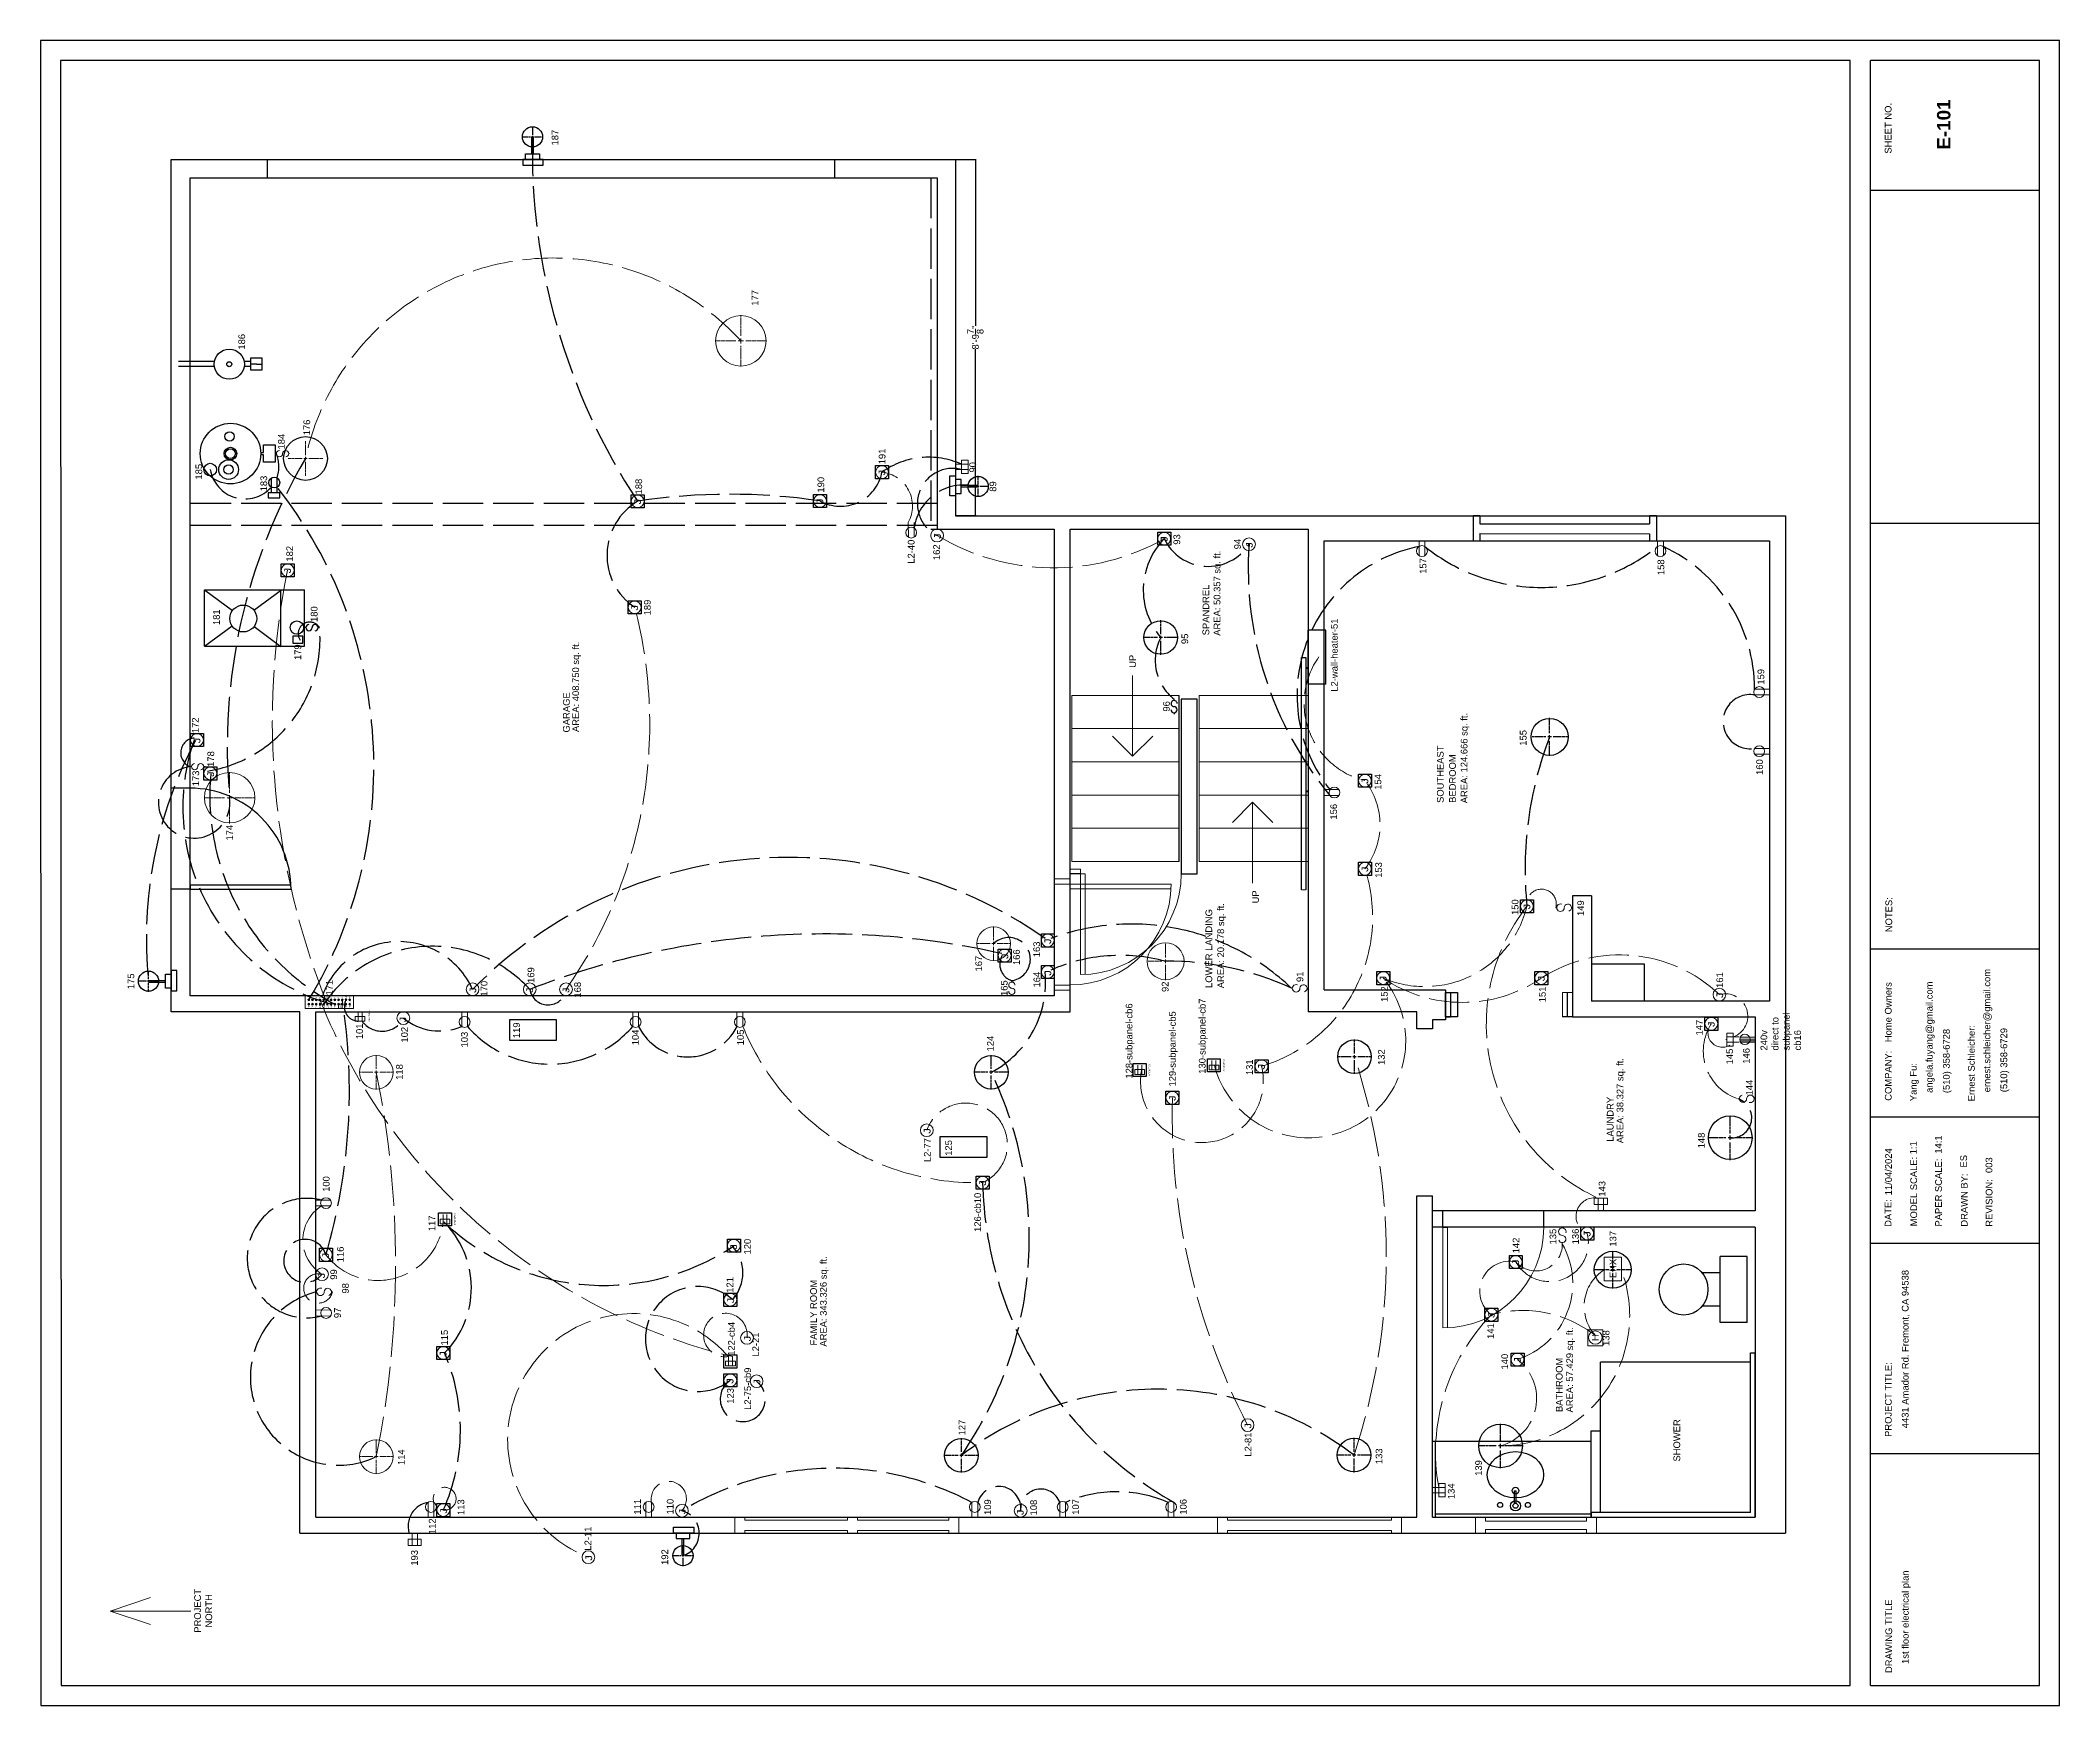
# Model space of a CAD drawing. Header units: inches. Extents: x -601 to 0, y 0 to 495.
import ezdxf

# ---------------------------------------------------------------- set-up
doc = ezdxf.new("R2010")
doc.units = ezdxf.units.IN
doc.header["$MEASUREMENT"] = 0
doc.linetypes.add('ACAD_ISO02W100', pattern=[15, 12, -3])
doc.linetypes.add('CENTER2', pattern=[1.125, 0.75, -0.125, 0.125, -0.125])
doc.layers.get('0').update_dxf_attribs({"color": 1, "lineweight": 9})
for name, color, linetype, lineweight in [('00-page-edge', 7, 'Continuous', 9), ('A101-Floorplan-1st-floor', 7, 'Continuous', 9), ('A101-Text', 7, 'Continuous', 9), ('E101-Electrical-1st-floor', 7, 'Continuous', 9)]:
    doc.layers.add(name, color=color, linetype=linetype, lineweight=lineweight)
for name, color, linetype in [('Cover-Text-Tables', 7, 'Continuous'), ('Title Block', 7, 'Continuous'), ('Title Block Text', 7, 'Continuous')]:
    doc.layers.add(name, color=color, linetype=linetype)
doc.styles.add('Large', font='Arial Bold.ttf', dxfattribs={"height": 4})
doc.styles.add('Reg', font='Courier New.ttf', dxfattribs={"height": 1})
doc.styles.add('Small', font='Arial.ttf', dxfattribs={"height": 0.5})
doc.styles.get("Standard").update_dxf_attribs({"font": 'Arial.ttf', "height": 2})
doc.dimstyles.get("Standard").update_dxf_attribs({"dimtxt": 0.18, "dimasz": 0.1175, "dimexe": 0.18, "dimexo": 0.0625, "dimgap": 0.09, "dimtad": 0, "dimtoh": 1, "dimdec": 3, "dimzin": 0, "dimdsep": 46, "dimlunit": 4, "dimtxsty": 'Standard', "dimblk": 'ARCHTICK', "dimblk1": 'ARCHTICK', "dimblk2": 'ARCHTICK', "dimcen": 0.09, "dimadec": 1, "dimazin": 0, "dimtfac": 1, "dimtdec": 3, "dimtofl": 0, "dimtmove": 0, "dimatfit": 3, "dimfxl": 1, "dimtolj": 1, "dimtzin": 0, "dimarcsym": 0})

msp = doc.modelspace()

# ---------------------------------------------------------------- texts
at = {"layer": '00-page-edge', "lineweight": 5, "insert": (-552.0947, 28.1902), "char_height": 2, "width": 33.772132, "attachment_point": 5, "rotation": 90}
msp.add_mtext('PROJECT\\PNORTH', dxfattribs=at)
at = {"layer": 'A101-Floorplan-1st-floor', "lineweight": 5}
for s, p in [('181', (-547.1521, 321.2919)), ('UP', (-274.6953, 308.5645)), ('UP', (-238.1387, 238.5236)), ('119', (-457.9265, 198.4736)), ('125', (-329.4214, 163.4832))]:
    msp.add_text(s, height=2, rotation=90, dxfattribs=at).set_placement(p)
at = {"layer": 'A101-Text', "lineweight": 5}
for s, p in [('AREA: 50.357 sq. ft.', (-249.5778, 318.1066)), ('SPANDREL', (-252.9093, 318.2417)), ('AREA: 408.750 sq. ft.', (-440.3261, 289.4865)), ('GARAGE', (-443.0984, 289.3389)), ('AREA: 124.666 sq. ft.', (-176.1066, 268.3027)), ('SOUTHEAST', (-183.1891, 268.4022)), ('BEDROOM', (-179.5676, 268.427)), ('LOWER LANDING', (-252.0268, 213.3881)), ('AREA: 20.178 sq. ft.', (-248.479, 213.297)), ('AREA: 38.327 sq. ft.', (-129.7291, 167.2142)), ('LAUNDRY', (-132.6622, 167.6544)), ('AREA: 343.326 sq. ft.', (-366.6657, 106.7378)), ('FAMILY ROOM', (-369.5874, 107.0675)), ('AREA: 57.429 sq. ft.', (-144.7172, 87.1546)), ('BATHROOM', (-147.8264, 87.294)), ('SHOWER', (-112.8462, 72.5642))]:
    msp.add_text(s, height=2, rotation=90, dxfattribs=at).set_placement(p)
at = {"layer": 'E101-Electrical-1st-floor', "lineweight": 5}
for s, p in [('187', (-446.4777, 463.8916)), ('177', (-387.0245, 416.2494)), ('186', (-539.64, 403.1898)), ('176', (-520.2952, 377.7129)), ('184', (-527.841, 373.4914)), ('191', (-349.1981, 369.0887)), ('185', (-552.414, 364.5532)), ('90', (-322.2411, 366.6411)), ('183', (-533.0912, 361.047)), ('188', (-421.5734, 360.1297)), ('190', (-367.4091, 360.6785)), ('89', (-316.2403, 360.9253)), ('182', (-525.3805, 340.1607)), ('L2-40', (-340.5515, 339.5345)), ('162', (-332.9941, 340.6048)), ('93', (-261.5403, 345.1778)), ('94', (-243.5077, 343.8141)), ('157', (-188.3108, 336.521)), ('158', (-117.5773, 336.1521)), ('180', (-518.1111, 322.2021)), ('189', (-419.0071, 324.1713)), ('95', (-259.1719, 315.6395)), ('L2-wall-heater-51', (-214.7065, 301.4807)), ('179', (-522.9699, 310.897)), ('159', (-87.8382, 303.5695)), ('96', (-264.6387, 295.5558)), ('172', (-553.45, 289.1599)), ('155', (-158.5401, 285.4202)), ('178', (-548.8448, 279.1257)), ('173', (-553.3155, 273.3598)), ('154', (-201.7338, 272.3354)), ('160', (-88.2269, 276.7348)), ('156', (-214.8981, 263.4513)), ('174', (-543.2716, 257.2287)), ('153', (-201.5437, 246.131)), ('150', (-160.9393, 235.0761)), ('149', (-141.4525, 234.7775)), ('167', (-320.4559, 218.2918)), ('166', (-309.2185, 220.1931)), ('163', (-303.2338, 222.5214)), ('175', (-572.6173, 213.0265)), ('169', (-453.641, 214.8893)), ('164', (-303.1756, 213.5155)), ('91', (-224.9422, 215.1401)), ('161', (-100.0727, 213.4051)), ('171', (-513.5917, 211.1469)), ('170', (-467.5663, 210.838)), ('168', (-439.7653, 210.5175)), ('165', (-312.8852, 210.993)), ('92', (-265.0073, 212.1926)), ('152', (-199.822, 209.2317)), ('151', (-152.8488, 209.1379)), ('128-subpanel-cb6', (-275.748, 186.4268)), ('129-subpanel-cb5', (-262.8621, 184.0795)), ('130-subpanel-cb7', (-254.0017, 187.879)), ('101', (-504.6175, 198.1609)), ('102', (-491.2266, 197.1569)), ('103', (-473.4032, 195.6949)), ('104', (-422.5711, 196.3516)), ('105', (-391.3182, 196.3597)), ('124', (-316.9926, 194.5057)), ('147', (-106.1616, 199.2659)), ('132', (-200.7017, 190.4773)), ('145', (-97.1518, 190.6684)), ('146', (-92.1829, 190.8664)), ('118', (-492.7635, 186.0669)), ('131', (-239.9318, 187.4849)), ('144', (-91.2558, 181.4418)), ('L2-77', (-335.7627, 161.6069)), ('148', (-105.5371, 165.6962)), ('100', (-514.527, 152.7583)), ('126-cb10', (-320.7852, 140.8434)), ('143', (-135.0722, 151.3266)), ('117', (-483.0969, 141.0728)), ('120', (-389.2489, 134.1378)), ('142', (-160.6538, 134.4831)), ('135', (-149.6944, 137.1175)), ('136', (-142.9693, 137.1556)), ('137', (-131.8329, 136.4702)), ('116', (-510.3143, 131.8221)), ('99', (-512.2898, 126.6336)), ('121', (-394.4693, 122.7747)), ('98', (-508.8051, 122.5125)), ('97', (-511.1598, 115.2093)), ('115', (-479.3442, 107.0747)), ('122-cb4', (-393.9985, 104.0007)), ('L2-21', (-386.7765, 103.7887)), ('141', (-168.2132, 109.0327)), ('138', (-133.8844, 106.9558)), ('140', (-164.0384, 99.9551)), ('L2-75-cb9', (-389.172, 87.928)), ('123', (-394.3054, 89.7605)), ('127', (-325.4325, 80.3509)), ('L2-81', (-240.3528, 74.0379)), ('114', (-492.1883, 71.5248)), ('133', (-201.4212, 71.8073)), ('139', (-171.8093, 68.3174)), ('113', (-474.4717, 56.6655)), ('111', (-421.9477, 56.7951)), ('110', (-412.2235, 56.8288)), ('109', (-317.8022, 56.6757)), ('108', (-304.1427, 56.554)), ('107', (-291.6234, 56.7446)), ('106', (-259.6325, 56.7733)), ('134', (-179.9362, 61.3888)), ('112', (-482.9999, 51.0116)), ('L2-11', (-436.7003, 46.0798)), ('193', (-488.2692, 41.6031)), ('192', (-413.8146, 41.8366))]:
    msp.add_text(s, height=2, rotation=90, dxfattribs=at).set_placement(p)
at = {"layer": 'E101-Electrical-1st-floor', "lineweight": 5, "style": 'Reg'}
msp.add_text('J', height=2, rotation=90, dxfattribs=at).set_placement((-470.9058, 211.7025))
at = {"layer": 'E101-Electrical-1st-floor', "lineweight": 5, "insert": (-88.9532, 194.8017), "char_height": 2, "width": 10.412302, "attachment_point": 1, "rotation": 90}
msp.add_mtext('240v\\Pdirect to\\Psubpanel\\Pcb16', dxfattribs=at)
at = {"layer": 'Title Block Text'}
for s, p in [('SHEET NO.', (-49.9961, 461.4743)), ('NOTES:', (-49.7964, 229.9668)), ('ernest.schleicher@gmail.com', (-20.6167, 182.3627)), ('Home Owners', (-49.9728, 197.2658)), ('angela.fuyang@gmail.com', (-37.7758, 182.1777)), ('(510) 358-6728', (-32.6716, 182.1126)), ('Ernest Schleicher:', (-25.2347, 179.6915)), ('(510) 358-6729', (-15.5883, 182.3803)), ('COMPANY:', (-49.9587, 179.8432)), ('Yang Fu:', (-42.4956, 179.726)), ('14:1', (-35.0511, 164.1124)), ('11/04/2024', (-49.8854, 151.7304)), ('1:1', (-42.5365, 163.9212)), ('MODEL SCALE:', (-42.389, 142.5256)), ('PAPER SCALE:', (-35.0207, 142.4595)), ('ES', (-27.5445, 159.9989)), ('003', (-20.0139, 158.3614)), ('DRAWN BY:', (-27.3721, 142.4071)), ('REVISION:', (-19.9642, 142.4025)), ('DATE:', (-50.0044, 142.354)), ('4431 Amador Rd. Fremont, CA 94538', (-44.9245, 82.4775)), ('PROJECT TITLE:', (-49.9526, 79.8878)), ('1st floor electrical plan', (-44.8953, 12.3827)), ('DRAWING TITLE', (-49.8086, 9.6863))]:
    msp.add_text(s, height=2, rotation=90, dxfattribs=at).set_placement(p)
at = {"layer": 'Title Block Text', "style": 'Large'}
msp.add_text('E-101', height=4, rotation=90, dxfattribs=at).set_placement((-32.4685, 462.6569))

# ---------------------------------------------------------------- blocks, each defined once
blk = doc.blocks.new('one-gfci-duplex')
at = {"layer": 'E101-Electrical-1st-floor'}
for p, q in [((0, 0), (0.21, 0)), ((0.21, 1.95), (2.15, 1.95)), ((0.21, -1.97), (0.21, 1.95)), ((0.21, 1.95), (2.15, 1.95)), ((3.94, 0.78), (0.21, 0.78)), ((0.21, 0.78), (3.94, 0.78)), ((2.15, 1.95), (2.15, -1.97)), ((3.94, -0.79), (0.21, -0.79)), ((2.15, -1.97), (0.21, -1.97))]:
    blk.add_line(p, q, dxfattribs=at)
blk = doc.blocks.new('240v-duplex')
at = {"layer": 'E101-Electrical-1st-floor'}
for p, q in [((0, 6.22), (0, 0)), ((0.62, 6.51), (0.62, 0)), ((1.38, 6.59), (1.38, 0)), ((2.25, 6.36), (2.25, 0))]:
    blk.add_line(p, q, dxfattribs=at)
blk.add_circle((1.25, 4.35), 2.25, dxfattribs=at)
blk = doc.blocks.new('*U12')
at = {"layer": 'E101-Electrical-1st-floor', "color": 0, "linetype": 'CENTER2', "lineweight": 30, "transparency": 16777216}
for p, q in [((-3.12, 0), (-0.6, 0)), ((0, 0.6), (0, 3.12)), ((0.6, 0), (3.12, 0)), ((0, -3.12), (0, -0.6))]:
    blk.add_line(p, q, dxfattribs=at)
at = {"layer": 'E101-Electrical-1st-floor', "color": 0, "linetype": 'Continuous', "lineweight": 30, "transparency": 16777216}
for p, q in [((-0.3, 0), (0.3, 0)), ((0, -0.3), (0, 0.3))]:
    blk.add_line(p, q, dxfattribs=at)
blk = doc.blocks.new('porch-led')
at = {"layer": 'E101-Electrical-1st-floor', "lineweight": 30}
for p, q in [((-2.85, 0, -84.5), (-2.85, 1.75, -84.5)), ((-2.85, 1.75, -84.5), (3.15, 1.75, -84.5)), ((3.15, 0, -84.5), (-2.85, 0, -84.5)), ((-2.08, 0, -84.5), (-2.08, -1.62, -84.5)), ((2.04, 0, -84.5), (-2.08, 0, -84.5)), ((2.04, -1.62, -84.5), (2.04, 0, -84.5)), ((3.15, 1.75, -84.5), (3.15, 0, -84.5)), ((-2.08, -1.62, -84.5), (2.04, -1.62, -84.5)), ((-0.27, -6.7, -84.5), (-0.27, -1.62, -84.5)), ((0.23, -6.7, -84.5), (0.23, -1.62, -84.5))]:
    blk.add_line(p, q, dxfattribs=at)
blk.add_circle((-0.02, -6.7, -84.5), 3, dxfattribs=at)
at = {"layer": 'E101-Electrical-1st-floor', "linetype": 'CENTER2', "lineweight": 30}
blk.add_blockref('*U12', (-0.02, -6.7, -84.5), dxfattribs=at)
blk = doc.blocks.new('driveway-area-led')
at = {"layer": 'E101-Electrical-1st-floor', "lineweight": 30}
for p, q in [((0, 2.82, -94.38), (-1.75, 2.82, -94.38)), ((-1.75, 2.82, -94.38), (-1.75, -3.18, -94.38)), ((0, -3.18, -94.38), (0, 2.82, -94.38)), ((0, 2.06, -94.38), (1.62, 2.06, -94.38)), ((0, -2.06, -94.38), (0, 2.06, -94.38)), ((1.62, 2.06, -94.38), (1.62, -2.06, -94.38)), ((6.7, 0.25, -94.38), (1.62, 0.25, -94.38)), ((-1.75, -3.18, -94.38), (0, -3.18, -94.38)), ((1.62, -2.06, -94.38), (0, -2.06, -94.38)), ((6.7, -0.25, -94.38), (1.62, -0.25, -94.38))]:
    blk.add_line(p, q, dxfattribs=at)
at = {"layer": 'E101-Electrical-1st-floor', "linetype": 'CENTER2', "lineweight": 30}
for p, q in [((6.1, 0, -94.38), (3.58, 0, -94.38)), ((6.7, 3.12, -94.38), (6.7, 0.6, -94.38)), ((9.82, 0, -94.38), (7.3, 0, -94.38)), ((6.7, -0.6, -94.38), (6.7, -3.12, -94.38))]:
    blk.add_line(p, q, dxfattribs=at)
at = {"layer": 'E101-Electrical-1st-floor', "linetype": 'Continuous', "lineweight": 30}
for p, q in [((7, 0, -94.38), (6.4, 0, -94.38)), ((6.7, 0.3, -94.38), (6.7, -0.3, -94.38))]:
    blk.add_line(p, q, dxfattribs=at)
at = {"layer": 'E101-Electrical-1st-floor', "lineweight": 30}
blk.add_circle((6.7, 0, -94.38), 3, dxfattribs=at)
blk = doc.blocks.new('L1-bathroom-door')
at = {"layer": 'A101-Floorplan-1st-floor'}
for p, q in [((0, 0), (-30, 0)), ((0, -1.375), (-30, -1.375))]:
    blk.add_line(p, q, dxfattribs=at)
at = {"layer": 'A101-Floorplan-1st-floor', "lineweight": 30}
blk.add_line((0, 0), (0, -1.375), dxfattribs=at)
at = {"layer": 'A101-Floorplan-1st-floor'}
blk.add_arc((0, 0), 30, 180, 270, dxfattribs=at)
blk = doc.blocks.new('L1-bathroom-window')
at = {"layer": 'A101-Floorplan-1st-floor'}
for p, q in [((0, 36), (-4.76, 36)), ((-3.69, 33), (-4.76, 33)), ((-3.69, 3), (-3.69, 33)), ((0, 33), (-1.19, 33)), ((-1.19, 3), (-1.19, 33)), ((-4.76, 3), (-3.69, 3)), ((-4.76, 0), (0, 0)), ((-1.19, 3), (0, 3))]:
    blk.add_line(p, q, dxfattribs=at)
at = {"layer": 'A101-Floorplan-1st-floor', "lineweight": 30}
for p, q in [((-4.76, 36), (-4.76, 33)), ((0, 36), (-0.01, 33)), ((-4.76, 3), (-4.76, 0)), ((-0.01, 3), (0, 0))]:
    blk.add_line(p, q, dxfattribs=at)
blk = doc.blocks.new('L1-family-room-window')
at = {"layer": 'A101-Floorplan-1st-floor'}
for p, q in [((0.01, 54.75), (-4.75, 54.75)), ((-3.93, 51.75), (-4.75, 51.75)), ((-3.93, 3), (-3.93, 51.75)), ((0.01, 51.75), (-0.93, 51.75)), ((-0.93, 3), (-0.93, 51.75)), ((-4.75, 3), (-3.93, 3)), ((-4.75, 0), (0.01, 0)), ((-0.93, 3), (0.01, 3))]:
    blk.add_line(p, q, dxfattribs=at)
at = {"layer": 'A101-Floorplan-1st-floor', "lineweight": 30}
for p, q in [((-4.75, 54.75), (-4.75, 51.75)), ((0.01, 54.75), (0.01, 51.75)), ((-4.75, 3), (-4.75, 0)), ((0, 3), (0.01, 0))]:
    blk.add_line(p, q, dxfattribs=at)
blk = doc.blocks.new('L1-family-room-patio-doors')
at = {"layer": 'A101-Floorplan-1st-floor'}
for p, q in [((0, 66.63), (-4.75, 66.63)), ((-0.07, 66.63), (-0.07, 63.63)), ((-3.93, 63.63), (-4.75, 63.63)), ((-3.93, 33.13), (-3.93, 63.63)), ((-0.93, 33.13), (-0.93, 63.63)), ((0, 63.63), (-0.93, 63.63)), ((-4.75, 33.13), (-3.93, 33.13)), ((-4.75, 30.13), (-3.93, 30.13)), ((-3.93, 3), (-3.93, 30.13)), ((-0.93, 33.13), (0, 33.13)), ((-0.93, 3), (-0.93, 30.13)), ((-0.93, 30.13), (0, 30.13)), ((-0.07, 33.13), (-0.07, 30.13)), ((-4.75, 3), (-3.93, 3)), ((-4.75, 0), (0, 0)), ((-0.93, 3), (0, 3)), ((-0.07, 3), (-0.07, 0))]:
    blk.add_line(p, q, dxfattribs=at)
at = {"layer": 'A101-Floorplan-1st-floor', "lineweight": 30}
for p, q in [((-4.75, 66.63), (-4.75, 63.63)), ((-4.75, 33.13), (-4.75, 30.13)), ((-4.75, 3), (-4.75, 0))]:
    blk.add_line(p, q, dxfattribs=at)
blk = doc.blocks.new('lower-landing-to-garage-door')
at = {"layer": 'A101-Floorplan-1st-floor'}
for p, q in [((30, 0), (28.62, 0)), ((30, 0), (30, -30)), ((28.62, 0), (28.62, -29.97))]:
    blk.add_line(p, q, dxfattribs=at)
blk.add_arc((30, 0), 30, 180, 270, dxfattribs=at)
blk = doc.blocks.new('garage-door-exit-to-trailer')
at = {"layer": 'A101-Floorplan-1st-floor', "lineweight": 30}
for p, q in [((0, 0), (0, -30)), ((1.25, 0), (0, 0)), ((1.25, 0), (1.25, -29.97))]:
    blk.add_line(p, q, dxfattribs=at)
blk.add_arc((0, 0), 30, 270, 0, dxfattribs=at)
blk = doc.blocks.new('spandrel-door')
at = {"layer": 'A101-Floorplan-1st-floor'}
for p, q in [((0, 0), (-30, 0)), ((0, -1.38), (0, 0)), ((0, -1.38), (-29.97, -1.38))]:
    blk.add_line(p, q, dxfattribs=at)
blk.add_arc((0, 0), 30, 180, 270, dxfattribs=at)
blk = doc.blocks.new('L1-toilet')
at = {"lineweight": 30}
for p, q in [((-14.81, 8), (-14.81, 13.4)), ((-4.81, 8), (-4.81, 13.4)), ((-19.63, 0), (-19.63, 8)), ((-19.63, 8), (0, 8)), ((0, 0), (0, 8)), ((-19.63, 0), (0, 0))]:
    blk.add_line(p, q, dxfattribs=at)
blk.add_ellipse((-9.81, 18.88), major_axis=(7.62, 0), ratio=0.95082, dxfattribs=at)
blk = doc.blocks.new('L1-bathroom-sink-faucets-bowl')
at = {"lineweight": 30}
for p, q in [((2.21, 0.25), (5.98, 0.25)), ((5.98, 0.25), (5.98, -0.25)), ((2.21, -0.25), (5.98, -0.25))]:
    blk.add_line(p, q, dxfattribs=at)
for centre, radius in [((1.5, 0), 1.5), ((1.5, 0), 0.75), ((1.75, 4.59), 0.75), ((6, 0), 1), ((1.75, -3.69), 0.75)]:
    blk.add_circle(centre, radius, dxfattribs=at)
blk.add_ellipse((10.75, 0), major_axis=(0, -8.38), ratio=0.820896, dxfattribs=at)
blk = doc.blocks.new('L1-granite-splash-and-counter')
at = {"layer": 'A101-Floorplan-1st-floor', "lineweight": 30}
for p, q in [((0, 0), (22.63, 0)), ((0, 0), (0, -0.88)), ((22.63, 0), (22.63, -47.13)), ((0, -0.88), (22.63, -0.88)), ((0, -0.88), (0, -47.13)), ((0.88, -47.13), (0.88, -0.88)), ((0, -47.13), (0.88, -47.13)), ((0.88, -47.13), (22.63, -47.13))]:
    blk.add_line(p, q, dxfattribs=at)
blk = doc.blocks.new('L1-shower-tiles-and-glass-walls')
at = {"layer": 'A101-Floorplan-1st-floor', "lineweight": 30}
for p, q in [((1.37, 48.75), (0, 48.75)), ((0, 48.75), (0, 48.75)), ((0, 48.75), (0, 0)), ((1.37, 1.37), (1.37, 48.75)), ((1.37, 48.75), (25.62, 48.75)), ((25.62, 48.75), (25.62, 46)), ((1.37, 46), (46.12, 46)), ((46.12, 1.37), (46.12, 46)), ((0, 0), (48.88, 0)), ((1.37, 1.37), (48.88, 1.37)), ((48.88, 1.37), (48.88, 0))]:
    blk.add_line(p, q, dxfattribs=at)
blk = doc.blocks.new('*U73')
at = {"layer": 'E101-Electrical-1st-floor', "color": 0, "linetype": 'CENTER2', "transparency": 16777216}
for p, q in [((-5.62, 0), (-1.1, 0)), ((0, 1.1), (0, 5.62)), ((1.1, 0), (5.62, 0)), ((0, -5.62), (0, -1.1))]:
    blk.add_line(p, q, dxfattribs=at)
at = {"layer": 'E101-Electrical-1st-floor', "color": 0, "linetype": 'Continuous', "transparency": 16777216}
for p, q in [((-0.55, 0), (0.55, 0)), ((0, -0.55), (0, 0.55))]:
    blk.add_line(p, q, dxfattribs=at)
blk = doc.blocks.new('L1-landing-led-92')
at = {"layer": 'E101-Electrical-1st-floor'}
blk.add_circle((0, 0, -82.12), 5.5, dxfattribs=at)
at = {"layer": 'E101-Electrical-1st-floor', "linetype": 'CENTER2'}
blk.add_blockref('*U73', (0, 0, -82.12), dxfattribs=at)
blk = doc.blocks.new('L1-switch-165')
at = {"layer": 'E101-Electrical-1st-floor'}
for p, q in [((0.41, 0, -51.62), (0, 0, -51.62)), ((4.08, 0, -51.62), (4.49, 0, -51.62))]:
    blk.add_line(p, q, dxfattribs=at)
for centre, start, end in [((1.32, 0, -51.62), 90, 270), ((3.17, 0, -51.62), 270, 180), ((1.34, 0, -51.62), 270, 0)]:
    blk.add_arc(centre, 0.916, start, end, dxfattribs=at)
blk = doc.blocks.new('L2-duplex-40-to-porch-led')
at = {"layer": 'E101-Electrical-1st-floor'}
for p, q in [((0, 0), (-4.39, -0.01)), ((0, -1.73), (-4.38, -1.74))]:
    blk.add_line(p, q, dxfattribs=at)
blk.add_circle((-3.03, -0.86), 1.61, dxfattribs=at)
blk = doc.blocks.new('L1-switch-173')
at = {"layer": 'E101-Electrical-1st-floor'}
for p, q in [((0, -0.41, -43), (0, 0, -43)), ((0, -4.08, -43), (0, -4.49, -43))]:
    blk.add_line(p, q, dxfattribs=at)
for centre, start, end in [((0, -1.32, -43), 0, 180), ((0, -1.34, -43), 180, 270), ((0, -3.17, -43), 180, 90)]:
    blk.add_arc(centre, 0.916, start, end, dxfattribs=at)
blk = doc.blocks.new('outdoor-led-175')
at = {"layer": 'E101-Electrical-1st-floor', "linetype": 'CENTER2', "lineweight": 30}
for p, q in [((-3.12, 6.7, -104.62), (-0.6, 6.7, -104.62)), ((0, 7.3, -104.62), (0, 9.82, -104.62)), ((0, 3.58, -104.62), (0, 6.1, -104.62)), ((0.6, 6.7, -104.62), (3.12, 6.7, -104.62))]:
    blk.add_line(p, q, dxfattribs=at)
at = {"layer": 'E101-Electrical-1st-floor', "linetype": 'Continuous', "lineweight": 30}
for p, q in [((-0.3, 6.7, -104.62), (0.3, 6.7, -104.62)), ((0, 6.4, -104.62), (0, 7, -104.62))]:
    blk.add_line(p, q, dxfattribs=at)
at = {"layer": 'E101-Electrical-1st-floor', "lineweight": 30}
for p, q in [((-0.25, 6.7, -104.62), (-0.25, 1.62, -104.62)), ((0.25, 6.7, -104.62), (0.25, 1.62, -104.62)), ((-2.82, 0, -104.62), (-2.82, -1.75, -104.62)), ((3.18, 0, -104.62), (-2.82, 0, -104.62)), ((-2.06, 0, -104.62), (-2.06, 1.62, -104.62)), ((-2.06, 1.62, -104.62), (2.06, 1.62, -104.62)), ((2.06, 0, -104.62), (-2.06, 0, -104.62)), ((2.06, 1.62, -104.62), (2.06, 0, -104.62)), ((3.18, -1.75, -104.62), (3.18, 0, -104.62)), ((-2.82, -1.75, -104.62), (3.18, -1.75, -104.62))]:
    blk.add_line(p, q, dxfattribs=at)
blk.add_circle((0, 6.7, -104.62), 3, dxfattribs=at)
blk = doc.blocks.new('L1-south-stairway-5-steps')
at = {"layer": 'A101-Floorplan-1st-floor', "lineweight": 5}
for p, q in [((-49.375, 0), (0, 0)), ((-49.375, 0), (-49.375, -32.40625)), ((-39.5, 0), (-39.5, -32.40625)), ((-29.625, 0), (-29.625, -32.40625)), ((-19.75, 0), (-19.75, -32.40625)), ((-9.875, 0), (-9.875, -32.40625)), ((0, 0), (0, -32.40625))]:
    blk.add_line(p, q, dxfattribs=at)
blk = doc.blocks.new('L1-south-stairway-handrail')
at = {"layer": 'A101-Floorplan-1st-floor', "lineweight": -3}
for p, q in [((-57.8, 1.25), (11.23, 1.25)), ((11.23, 0), (-57.8, 0)), ((-28.71, -0.75), (-28.71, 0)), ((-28.46, -0.75), (-28.46, 0)), ((8.09, 0), (8.09, -0.75)), ((8.34, 0), (8.34, -0.75)), ((11.23, 1.25), (11.23, 0))]:
    blk.add_line(p, q, dxfattribs=at)
at = {"layer": 'A101-Floorplan-1st-floor', "lineweight": 5}
blk.add_line((-57.8, 1.25), (-57.8, 0), dxfattribs=at)
blk = doc.blocks.new('L1-arrow')
at = {"lineweight": 5}
for p, q in [((188.32, -365.98), (182.32, -359.98)), ((182.32, -365.98), (164.32, -365.98)), ((182.32, -365.98), (188.32, -365.98)), ((188.32, -365.98), (182.32, -371.98))]:
    blk.add_line(p, q, dxfattribs=at)
blk = doc.blocks.new('L1-j-box-99')
at = {"layer": 'E101-Electrical-1st-floor'}
blk.add_circle((0, -1.9, -50.88), 1.9, dxfattribs=at)
at = {"layer": 'E101-Electrical-1st-floor', "lineweight": 5, "style": 'Reg'}
blk.add_text('J', height=2, dxfattribs=at).set_placement((-1.43, -2.77, -50.88))
blk = doc.blocks.new('L1-toggle-switch-98')
at = {"layer": 'E101-Electrical-1st-floor'}
for p, q in [((0, -0.26, -39.25), (0, 0, -39.25)), ((0, -5, -39.25), (0, -4.65, -39.25))]:
    blk.add_line(p, q, dxfattribs=at)
at = {"layer": 'E101-Electrical-1st-floor', "elevation": -39.25}
for points in [[(1.06, -1.75, 3.139408), (0, -2.5, 3.139408)], [(0, -2.5, -2.004555), (-1.06, -3.85)]]:
    blk.add_lwpolyline(points, format="xyb", dxfattribs=at)
blk = doc.blocks.new('L1-duplex-97')
at = {"layer": 'E101-Electrical-1st-floor'}
for p, q in [((0, 0, -44), (0.12, -4.39, -44)), ((1.73, 0.05, -44), (1.85, -4.33, -44))]:
    blk.add_line(p, q, dxfattribs=at)
blk.add_circle((0.94, -3.01, -44), 1.61, dxfattribs=at)
blk = doc.blocks.new('L1-duplex-100')
at = {"layer": 'E101-Electrical-1st-floor'}
for p, q in [((-1.73, 0, -44.62), (-1.73, -4.39, -44.62)), ((0, 0, -44.62), (0, -4.38, -44.62))]:
    blk.add_line(p, q, dxfattribs=at)
blk.add_circle((-0.87, -3.03, -44.62), 1.61, dxfattribs=at)
blk = doc.blocks.new('L1-j-box-102')
at = {"layer": 'E101-Electrical-1st-floor'}
blk.add_circle((-1.9, 0.04, -15.62), 1.9, dxfattribs=at)
at = {"layer": 'E101-Electrical-1st-floor', "lineweight": 5, "style": 'Reg'}
blk.add_text('J', height=2, dxfattribs=at).set_placement((-3.35, -0.84, -15.62))
blk = doc.blocks.new('L1-duplex-103')
at = {"layer": 'E101-Electrical-1st-floor'}
for p, q in [((0, 0, -15.88), (-4.39, 0, -15.88)), ((0, -1.73, -15.88), (-4.38, -1.73, -15.88))]:
    blk.add_line(p, q, dxfattribs=at)
blk.add_circle((-3.03, -0.86, -15.88), 1.61, dxfattribs=at)
blk = doc.blocks.new('L1-duplex-104')
at = {"layer": 'E101-Electrical-1st-floor'}
for p, q in [((0, 0, -16.38), (-4.39, 0, -16.38)), ((0, -1.73, -16.38), (-4.38, -1.73, -16.38))]:
    blk.add_line(p, q, dxfattribs=at)
blk.add_circle((-3.03, -0.86, -16.38), 1.61, dxfattribs=at)
blk = doc.blocks.new('L1-duplex-105')
at = {"layer": 'E101-Electrical-1st-floor'}
for p, q in [((0, 0, -15.87), (-4.39, 0, -15.87)), ((0, -1.73, -15.87), (-4.38, -1.73, -15.87))]:
    blk.add_line(p, q, dxfattribs=at)
blk.add_circle((-3.03, -0.86, -15.87), 1.61, dxfattribs=at)
blk = doc.blocks.new('L1-duplex-106')
at = {"layer": 'E101-Electrical-1st-floor'}
for p, q in [((0, 0, -16.75), (4.38, 0, -16.75)), ((0, -1.73, -16.75), (4.39, -1.73, -16.75))]:
    blk.add_line(p, q, dxfattribs=at)
blk.add_circle((3.03, -0.87, -16.75), 1.61, dxfattribs=at)
blk = doc.blocks.new('L1-duplex-107')
at = {"layer": 'E101-Electrical-1st-floor'}
for p, q in [((0, 0, -17.87), (4.38, 0, -17.87)), ((0, -1.73, -17.87), (4.39, -1.73, -17.87))]:
    blk.add_line(p, q, dxfattribs=at)
blk.add_circle((3.03, -0.87, -17.87), 1.61, dxfattribs=at)
blk = doc.blocks.new('L1-j-box-108')
at = {"layer": 'E101-Electrical-1st-floor'}
blk.add_circle((1.9, 0, -32.12), 1.9, dxfattribs=at)
at = {"layer": 'E101-Electrical-1st-floor', "lineweight": 5, "style": 'Reg'}
blk.add_text('J', height=2, dxfattribs=at).set_placement((0.38, -0.87, -32.12))
blk = doc.blocks.new('L1-duplex-109')
at = {"layer": 'E101-Electrical-1st-floor'}
for p, q in [((0, 0, -16.12), (4.38, 0, -16.12)), ((0, -1.73, -16.12), (4.39, -1.73, -16.12))]:
    blk.add_line(p, q, dxfattribs=at)
blk.add_circle((3.03, -0.87, -16.12), 1.61, dxfattribs=at)
blk = doc.blocks.new('L1-j-box-110')
at = {"layer": 'E101-Electrical-1st-floor'}
blk.add_circle((1.9, 0, -54.25), 1.9, dxfattribs=at)
at = {"layer": 'E101-Electrical-1st-floor', "lineweight": 5, "style": 'Reg'}
blk.add_text('J', height=2, dxfattribs=at).set_placement((0.65, -1.11, -54.25))
blk = doc.blocks.new('L1-duplex-111')
at = {"layer": 'E101-Electrical-1st-floor'}
for p, q in [((0, 0, -15.87), (4.38, 0, -15.87)), ((0, -1.73, -15.87), (4.39, -1.73, -15.87))]:
    blk.add_line(p, q, dxfattribs=at)
blk.add_circle((3.03, -0.87, -15.87), 1.61, dxfattribs=at)
blk = doc.blocks.new('L1-duplex-112')
at = {"layer": 'E101-Electrical-1st-floor'}
for p, q in [((0, 0, -26.62), (4.38, 0, -26.62)), ((0, -1.73, -26.62), (4.39, -1.73, -26.62))]:
    blk.add_line(p, q, dxfattribs=at)
blk.add_circle((3.03, -0.87, -26.62), 1.61, dxfattribs=at)
blk = doc.blocks.new('L1-ceiling-j-box-113')
at = {"layer": 'E101-Electrical-1st-floor', "lineweight": 30}
for p, q in [((0, -1.95, -95.75), (0, 1.9, -95.75)), ((0, 1.9, -95.75), (1.98, 1.9, -95.75)), ((1.98, 1.9, -95.75), (3.91, 1.9, -95.75)), ((3.91, 1.9, -95.75), (3.91, -1.95, -95.75)), ((3.91, -1.95, -95.75), (0, -1.95, -95.75))]:
    blk.add_line(p, q, dxfattribs=at)
at = {"layer": 'E101-Electrical-1st-floor'}
blk.add_circle((1.98, 0, -95.75), 1.9, dxfattribs=at)
at = {"layer": 'E101-Electrical-1st-floor', "lineweight": 5, "style": 'Reg'}
blk.add_text('J', height=2, dxfattribs=at).set_placement((0.73, -1.11, -95.75))
blk = doc.blocks.new('L1-patio-gfci-duplex-193')
at = {"layer": 'E101-Electrical-1st-floor'}
for p, q in [((-3.72, 1.18, -28), (-1.79, 1.18, -28)), ((-3.72, -2.75, -28), (-3.72, 1.18, -28)), ((0, 0, -28), (-3.72, 0, -28)), ((-1.79, -2.75, -28), (-1.79, 1.18, -28)), ((0, -1.57, -28), (-3.72, -1.57, -28)), ((-1.79, -2.75, -28), (-3.72, -2.75, -28))]:
    blk.add_line(p, q, dxfattribs=at)
blk = doc.blocks.new('L1-patio-floodlight-camera-192')
at = {"layer": 'E101-Electrical-1st-floor', "linetype": 'CENTER2', "lineweight": 30}
for p, q in [((-9.82, 0.02, -80), (-7.3, 0.02, -80)), ((-6.7, 3.14, -80), (-6.7, 0.62, -80)), ((-6.1, 0.02, -80), (-3.58, 0.02, -80)), ((-6.7, -0.58, -80), (-6.7, -3.1, -80))]:
    blk.add_line(p, q, dxfattribs=at)
at = {"layer": 'E101-Electrical-1st-floor', "linetype": 'Continuous', "lineweight": 30}
for p, q in [((-7, 0.02, -80), (-6.4, 0.02, -80)), ((-6.7, 0.32, -80), (-6.7, -0.28, -80))]:
    blk.add_line(p, q, dxfattribs=at)
at = {"layer": 'E101-Electrical-1st-floor', "lineweight": 30}
for p, q in [((-6.7, 0.27, -80), (-1.63, 0.27, -80)), ((0, 2.08, -80), (-1.63, 2.08, -80)), ((-1.63, 2.08, -80), (-1.63, -2.04, -80)), ((0, 2.84, -80), (1.75, 2.84, -80)), ((0, -3.16, -80), (0, 2.84, -80)), ((0, -2.04, -80), (0, 2.08, -80)), ((1.75, 2.84, -80), (1.75, -3.16, -80)), ((-6.7, -0.23, -80), (-1.63, -0.23, -80)), ((-1.63, -2.04, -80), (0, -2.04, -80)), ((1.75, -3.16, -80), (0, -3.16, -80))]:
    blk.add_line(p, q, dxfattribs=at)
blk.add_circle((-6.7, 0.02, -80), 3, dxfattribs=at)
blk = doc.blocks.new('*U236')
at = {"layer": 'E101-Electrical-1st-floor', "color": 0, "linetype": 'CENTER2', "transparency": 16777216}
for p, q in [((-5.12, 0), (-1, 0)), ((0, 1), (0, 5.12)), ((1, 0), (5.12, 0)), ((0, -5.12), (0, -1))]:
    blk.add_line(p, q, dxfattribs=at)
at = {"layer": 'E101-Electrical-1st-floor', "color": 0, "linetype": 'Continuous', "transparency": 16777216}
for p, q in [((-0.5, 0), (0.5, 0)), ((0, -0.5), (0, 0.5))]:
    blk.add_line(p, q, dxfattribs=at)
blk = doc.blocks.new('L1-ceiling-led-114')
at = {"layer": 'E101-Electrical-1st-floor'}
blk.add_circle((0, 0, -94.12), 5, dxfattribs=at)
at = {"layer": 'E101-Electrical-1st-floor', "linetype": 'CENTER2'}
blk.add_blockref('*U236', (0, 0, -94.12), dxfattribs=at)
blk = doc.blocks.new('L1-ceiling-j-box-115')
at = {"layer": 'E101-Electrical-1st-floor', "lineweight": 30}
for p, q in [((-1.98, -1.95, -95), (-1.98, 1.9, -95)), ((-1.98, 1.9, -95), (0, 1.9, -95)), ((0, 1.9, -95), (1.93, 1.9, -95)), ((1.93, 1.9, -95), (1.93, -1.95, -95)), ((1.93, -1.95, -95), (-1.98, -1.95, -95))]:
    blk.add_line(p, q, dxfattribs=at)
at = {"layer": 'E101-Electrical-1st-floor'}
blk.add_circle((0, 0, -95), 1.9, dxfattribs=at)
at = {"layer": 'E101-Electrical-1st-floor', "lineweight": 5, "style": 'Reg'}
blk.add_text('J', height=2, dxfattribs=at).set_placement((-1.37, -0.95, -95))
blk = doc.blocks.new('L1-ceiling-j-box-116')
at = {"layer": 'E101-Electrical-1st-floor', "lineweight": 30}
for p, q in [((-1.98, -1.95, -95), (-1.98, 1.9, -95)), ((-1.98, 1.9, -95), (0, 1.9, -95)), ((0, 1.9, -95), (1.93, 1.9, -95)), ((1.93, 1.9, -95), (1.93, -1.95, -95)), ((1.93, -1.95, -95), (-1.98, -1.95, -95))]:
    blk.add_line(p, q, dxfattribs=at)
at = {"layer": 'E101-Electrical-1st-floor'}
blk.add_circle((0, 0, -95), 1.9, dxfattribs=at)
at = {"layer": 'E101-Electrical-1st-floor', "lineweight": 5, "style": 'Reg'}
blk.add_text('J', height=2, dxfattribs=at).set_placement((-1.26, -0.94, -95))
blk = doc.blocks.new('*U240')
at = {"layer": 'E101-Electrical-1st-floor', "color": 0, "linetype": 'CENTER2', "transparency": 16777216}
for p, q in [((-5.12, 0), (-1, 0)), ((0, 1), (0, 5.12)), ((1, 0), (5.12, 0)), ((0, -5.12), (0, -1))]:
    blk.add_line(p, q, dxfattribs=at)
at = {"layer": 'E101-Electrical-1st-floor', "color": 0, "linetype": 'Continuous', "transparency": 16777216}
for p, q in [((-0.5, 0), (0.5, 0)), ((0, -0.5), (0, 0.5))]:
    blk.add_line(p, q, dxfattribs=at)
blk = doc.blocks.new('L1-ceiling-led-118')
at = {"layer": 'E101-Electrical-1st-floor'}
blk.add_circle((0, 0, -94.12), 5, dxfattribs=at)
at = {"layer": 'E101-Electrical-1st-floor', "linetype": 'CENTER2'}
blk.add_blockref('*U240', (0, 0, -94.12), dxfattribs=at)
blk = doc.blocks.new('L1-ceiling-register-119')
at = {"layer": 'A101-Floorplan-1st-floor', "lineweight": 30}
for p, q in [((-6, 0, -95.12), (-6, -14, -95.12)), ((0, 0, -95.12), (-6, 0, -95.12)), ((0, -14, -95.12), (0, 0, -95.12)), ((-6, -14, -95.12), (0, -14, -95.12))]:
    blk.add_line(p, q, dxfattribs=at)
blk = doc.blocks.new('L1-ceiling-j-box-120')
at = {"layer": 'E101-Electrical-1st-floor', "lineweight": 30}
for p, q in [((-1.98, -1.95, -94.88), (-1.98, 1.9, -94.88)), ((-1.98, 1.9, -94.88), (0, 1.9, -94.88)), ((0, 1.9, -94.88), (1.93, 1.9, -94.88)), ((1.93, 1.9, -94.88), (1.93, -1.95, -94.88)), ((1.93, -1.95, -94.88), (-1.98, -1.95, -94.88))]:
    blk.add_line(p, q, dxfattribs=at)
at = {"layer": 'E101-Electrical-1st-floor'}
blk.add_circle((0, 0, -94.88), 1.9, dxfattribs=at)
at = {"layer": 'E101-Electrical-1st-floor', "lineweight": 5, "style": 'Reg'}
blk.add_text('J', height=2, dxfattribs=at).set_placement((-1.39, -0.97, -94.88))
blk = doc.blocks.new('L1-ceiling-j-box-163')
at = {"layer": 'E101-Electrical-1st-floor', "lineweight": 30}
for p, q in [((-1.98, 3.77, -99.87), (0, 3.78, -99.87)), ((-1.98, -0.08, -99.87), (-1.98, 3.77, -99.87)), ((0, 3.78, -99.87), (1.93, 3.78, -99.87)), ((1.93, 3.78, -99.87), (1.93, -0.08, -99.87)), ((1.93, -0.08, -99.87), (-1.98, -0.08, -99.87))]:
    blk.add_line(p, q, dxfattribs=at)
at = {"layer": 'E101-Electrical-1st-floor'}
blk.add_circle((0, 1.88, -99.87), 1.9, dxfattribs=at)
at = {"layer": 'E101-Electrical-1st-floor', "lineweight": 5, "style": 'Reg'}
blk.add_text('J', height=2, dxfattribs=at).set_placement((-1.3, 0.86, -99.87))
blk = doc.blocks.new('L1-j-box-164')
at = {"layer": 'E101-Electrical-1st-floor', "lineweight": 30}
for p, q in [((-1.98, 0, -99.87), (-1.98, 3.85, -99.87)), ((-1.98, 3.85, -99.87), (0, 3.85, -99.87)), ((1.93, 0, -99.87), (-1.98, 0, -99.87)), ((0, 3.85, -99.87), (1.93, 3.85, -99.87)), ((1.93, 3.85, -99.87), (1.93, 0, -99.87))]:
    blk.add_line(p, q, dxfattribs=at)
at = {"layer": 'E101-Electrical-1st-floor'}
blk.add_circle((0, 1.95, -99.87), 1.9, dxfattribs=at)
at = {"layer": 'E101-Electrical-1st-floor', "lineweight": 5, "style": 'Reg'}
blk.add_text('J', height=2, dxfattribs=at).set_placement((-1.34, 0.91, -99.87))
blk = doc.blocks.new('L1-ceiling-j-box-121')
at = {"layer": 'E101-Electrical-1st-floor', "lineweight": 30}
for p, q in [((-1.98, -1.95, -94.75), (-1.98, 1.9, -94.75)), ((-1.98, 1.9, -94.75), (0, 1.9, -94.75)), ((0, 1.9, -94.75), (1.93, 1.9, -94.75)), ((1.93, 1.9, -94.75), (1.93, -1.95, -94.75)), ((1.93, -1.95, -94.75), (-1.98, -1.95, -94.75))]:
    blk.add_line(p, q, dxfattribs=at)
at = {"layer": 'E101-Electrical-1st-floor'}
blk.add_circle((0, 0, -94.75), 1.9, dxfattribs=at)
at = {"layer": 'E101-Electrical-1st-floor', "lineweight": 5, "style": 'Reg'}
blk.add_text('J', height=2, dxfattribs=at).set_placement((-1.28, -1.13, -94.75))
blk = doc.blocks.new('L1-ceiling-gfci-duplex-122')
at = {"layer": 'E101-Electrical-1st-floor', "lineweight": 30}
for p, q in [((-2.06, -1.97, -95.5), (-2.06, 1.88, -95.5)), ((-2.06, 1.88, -95.5), (-0.08, 1.88, -95.5)), ((-0.08, 1.88, -95.5), (1.85, 1.88, -95.5)), ((1.85, 1.88, -95.5), (1.85, -1.97, -95.5)), ((1.85, -1.97, -95.5), (-2.06, -1.97, -95.5))]:
    blk.add_line(p, q, dxfattribs=at)
at = {"layer": 'E101-Electrical-1st-floor'}
for p, q in [((-1.44, 1.38, -95.5), (0, 1.38, -95.5)), ((-1.44, -1.53, -95.5), (-1.44, 1.38, -95.5)), ((1.32, 0.51, -95.5), (-1.44, 0.51, -95.5)), ((0, -1.53, -95.5), (0, 1.38, -95.5)), ((1.32, -0.65, -95.5), (-1.44, -0.65, -95.5)), ((0, -1.53, -95.5), (-1.44, -1.53, -95.5))]:
    blk.add_line(p, q, dxfattribs=at)
blk = doc.blocks.new('L1-ceiling-j-box-123')
at = {"layer": 'E101-Electrical-1st-floor', "lineweight": 30}
for p, q in [((-1.98, -1.95, -95), (-1.98, 1.9, -95)), ((-1.98, 1.9, -95), (0, 1.9, -95)), ((0, 1.9, -95), (1.93, 1.9, -95)), ((1.93, 1.9, -95), (1.93, -1.95, -95)), ((1.93, -1.95, -95), (-1.98, -1.95, -95))]:
    blk.add_line(p, q, dxfattribs=at)
at = {"layer": 'E101-Electrical-1st-floor'}
blk.add_circle((0, 0, -95), 1.9, dxfattribs=at)
at = {"layer": 'E101-Electrical-1st-floor', "lineweight": 5, "style": 'Reg'}
blk.add_text('J', height=2, dxfattribs=at).set_placement((-1.25, -0.95, -95))
blk = doc.blocks.new('*U249')
at = {"layer": 'E101-Electrical-1st-floor', "color": 0, "linetype": 'CENTER2', "lineweight": -3, "transparency": 16777216}
for p, q in [((-5.12, 0), (-1, 0)), ((0, 1), (0, 5.12)), ((1, 0), (5.12, 0)), ((0, -5.12), (0, -1))]:
    blk.add_line(p, q, dxfattribs=at)
at = {"layer": 'E101-Electrical-1st-floor', "color": 0, "linetype": 'Continuous', "lineweight": -3, "transparency": 16777216}
for p, q in [((-0.5, 0), (0.5, 0)), ((0, -0.5), (0, 0.5))]:
    blk.add_line(p, q, dxfattribs=at)
blk = doc.blocks.new('*U250')
at = {"layer": 'E101-Electrical-1st-floor', "color": 0, "linetype": 'CENTER2', "lineweight": -3, "transparency": 16777216}
for p, q in [((-5.12, 0), (-1, 0)), ((0, 1), (0, 5.12)), ((1, 0), (5.12, 0)), ((0, -5.12), (0, -1))]:
    blk.add_line(p, q, dxfattribs=at)
at = {"layer": 'E101-Electrical-1st-floor', "color": 0, "linetype": 'Continuous', "lineweight": -3, "transparency": 16777216}
for p, q in [((-0.5, 0), (0.5, 0)), ((0, -0.5), (0, 0.5))]:
    blk.add_line(p, q, dxfattribs=at)
blk = doc.blocks.new('L1-ceiling-led-127')
at = {"layer": 'E101-Electrical-1st-floor', "lineweight": -3}
blk.add_circle((0, 0, -93.87), 5, dxfattribs=at)
at = {"layer": 'E101-Electrical-1st-floor', "linetype": 'CENTER2', "lineweight": -3}
for name in ['*U249', '*U250']:
    blk.add_blockref(name, (0, 0, -93.87), dxfattribs=at)
blk = doc.blocks.new('*U253')
at = {"layer": 'E101-Electrical-1st-floor', "color": 0, "linetype": 'CENTER2', "lineweight": -3, "transparency": 16777216}
for p, q in [((-5.12, 0), (-1, 0)), ((0, 1), (0, 5.12)), ((1, 0), (5.12, 0)), ((0, -5.12), (0, -1))]:
    blk.add_line(p, q, dxfattribs=at)
at = {"layer": 'E101-Electrical-1st-floor', "color": 0, "linetype": 'Continuous', "lineweight": -3, "transparency": 16777216}
for p, q in [((-0.5, 0), (0.5, 0)), ((0, -0.5), (0, 0.5))]:
    blk.add_line(p, q, dxfattribs=at)
blk = doc.blocks.new('L1-ceiling-led-124')
at = {"layer": 'E101-Electrical-1st-floor', "lineweight": -3}
blk.add_circle((0, 0, -95), 5, dxfattribs=at)
at = {"layer": 'E101-Electrical-1st-floor', "linetype": 'CENTER2', "lineweight": -3}
blk.add_blockref('*U253', (0, 0, -95), dxfattribs=at)
blk = doc.blocks.new('L1-ceiling-j-box-126')
at = {"layer": 'E101-Electrical-1st-floor', "lineweight": 30}
for p, q in [((-1.98, -1.95, -95.62), (-1.98, 1.9, -95.62)), ((-1.98, 1.9, -95.62), (0, 1.9, -95.62)), ((0, 1.9, -95.62), (1.93, 1.9, -95.62)), ((1.93, 1.9, -95.62), (1.93, -1.95, -95.62)), ((1.93, -1.95, -95.62), (-1.98, -1.95, -95.62))]:
    blk.add_line(p, q, dxfattribs=at)
at = {"layer": 'E101-Electrical-1st-floor'}
blk.add_circle((0, 0, -95.62), 1.9, dxfattribs=at)
at = {"layer": 'E101-Electrical-1st-floor', "lineweight": 5, "style": 'Reg'}
blk.add_text('J', height=2, dxfattribs=at).set_placement((-1.16, -0.99, -95.62))
blk = doc.blocks.new('L1-ceiling-j-box-129')
at = {"layer": 'E101-Electrical-1st-floor', "lineweight": 30}
for p, q in [((-1.98, -1.95, -95.62), (-1.98, 1.9, -95.62)), ((-1.98, 1.9, -95.62), (0, 1.9, -95.62)), ((0, 1.9, -95.62), (1.93, 1.9, -95.62)), ((1.93, 1.9, -95.62), (1.93, -1.95, -95.62)), ((1.93, -1.95, -95.62), (-1.98, -1.95, -95.62))]:
    blk.add_line(p, q, dxfattribs=at)
at = {"layer": 'E101-Electrical-1st-floor'}
blk.add_circle((0, 0, -95.62), 1.9, dxfattribs=at)
at = {"layer": 'E101-Electrical-1st-floor', "lineweight": 5, "style": 'Reg'}
blk.add_text('J', height=2, dxfattribs=at).set_placement((-1.16, -0.99, -95.62))
blk = doc.blocks.new('*U258')
at = {"layer": 'E101-Electrical-1st-floor', "color": 0, "linetype": 'CENTER2', "lineweight": -3, "transparency": 16777216}
for p, q in [((-5.12, 0), (-1, 0)), ((0, 1), (0, 5.12)), ((1, 0), (5.12, 0)), ((0, -5.12), (0, -1))]:
    blk.add_line(p, q, dxfattribs=at)
at = {"layer": 'E101-Electrical-1st-floor', "color": 0, "linetype": 'Continuous', "lineweight": -3, "transparency": 16777216}
for p, q in [((-0.5, 0), (0.5, 0)), ((0, -0.5), (0, 0.5))]:
    blk.add_line(p, q, dxfattribs=at)
blk = doc.blocks.new('L1-ceiling-led-133')
at = {"layer": 'E101-Electrical-1st-floor', "lineweight": -3}
blk.add_circle((0, 0, -94.75), 5, dxfattribs=at)
at = {"layer": 'E101-Electrical-1st-floor', "linetype": 'CENTER2', "lineweight": -3}
blk.add_blockref('*U258', (0, 0, -94.75), dxfattribs=at)
blk = doc.blocks.new('*U260')
at = {"layer": 'E101-Electrical-1st-floor', "color": 0, "linetype": 'CENTER2', "lineweight": -3, "transparency": 16777216}
for p, q in [((-5.12, 0), (-1, 0)), ((0, 1), (0, 5.12)), ((1, 0), (5.12, 0)), ((0, -5.12), (0, -1))]:
    blk.add_line(p, q, dxfattribs=at)
at = {"layer": 'E101-Electrical-1st-floor', "color": 0, "linetype": 'Continuous', "lineweight": -3, "transparency": 16777216}
for p, q in [((-0.5, 0), (0.5, 0)), ((0, -0.5), (0, 0.5))]:
    blk.add_line(p, q, dxfattribs=at)
blk = doc.blocks.new('L1-ceiling-led-132')
at = {"layer": 'E101-Electrical-1st-floor', "lineweight": -3}
blk.add_circle((0, 0, -94.37), 5, dxfattribs=at)
at = {"layer": 'E101-Electrical-1st-floor', "linetype": 'CENTER2', "lineweight": -3}
blk.add_blockref('*U260', (0, 0, -94.37), dxfattribs=at)
blk = doc.blocks.new('L1-south-east-bedroom-window')
at = {"layer": 'A101-Floorplan-1st-floor', "lineweight": -3}
for p, q in [((7.5, 54.5), (0, 54.5)), ((0, 54.5), (0, 52.5)), ((7.5, 54.5), (7.5, 52.5)), ((2.15, 52.5), (0, 52.5)), ((2.15, 52.5), (2.13, 2)), ((5.1, 52.5), (5.12, 2)), ((7.5, 52.5), (5.1, 52.5)), ((2.13, 2), (0, 2)), ((0, 2), (0, 0)), ((7.5, 0), (0, 0)), ((7.5, 2), (5.12, 2)), ((7.5, 2), (7.5, 0))]:
    blk.add_line(p, q, dxfattribs=at)
blk = doc.blocks.new('L1-j-box-131')
at = {"layer": 'E101-Electrical-1st-floor', "lineweight": 30}
for p, q in [((-1.98, -1.95, -95.38), (-1.98, 1.9, -95.38)), ((-1.98, 1.9, -95.38), (0, 1.9, -95.38)), ((0, 1.9, -95.38), (1.93, 1.9, -95.38)), ((1.93, 1.9, -95.38), (1.93, -1.95, -95.38)), ((1.93, -1.95, -95.38), (-1.98, -1.95, -95.38))]:
    blk.add_line(p, q, dxfattribs=at)
at = {"layer": 'E101-Electrical-1st-floor'}
blk.add_circle((0, 0, -95.38), 1.9, dxfattribs=at)
at = {"layer": 'E101-Electrical-1st-floor', "lineweight": 5, "style": 'Reg'}
blk.add_text('J', height=2, dxfattribs=at).set_placement((-1.16, -0.99, -95.38))
blk = doc.blocks.new('L1-gfci-duplex-134')
at = {"layer": 'E101-Electrical-1st-floor'}
for p, q in [((-1.57, 0, -49.37), (-1.57, -3.72, -49.37)), ((-1.57, -3.72, -49.37), (-1.57, 0, -49.37)), ((0, 0, -49.37), (0, -3.72, -49.37)), ((-2.75, -3.72, -49.37), (-2.75, -1.79, -49.37)), ((-2.75, -1.79, -49.37), (1.18, -1.79, -49.37)), ((-2.75, -3.72, -49.37), (-2.75, -1.79, -49.37)), ((1.18, -3.72, -49.37), (-2.75, -3.72, -49.37)), ((1.18, -1.79, -49.37), (1.18, -3.72, -49.37))]:
    blk.add_line(p, q, dxfattribs=at)
blk = doc.blocks.new('L1-toggle-switch-135')
at = {"layer": 'E101-Electrical-1st-floor'}
for p, q in [((-5, 0, -46.25), (-4.65, 0, -46.25)), ((-0.26, 0, -46.25), (0, 0, -46.25))]:
    blk.add_line(p, q, dxfattribs=at)
at = {"layer": 'E101-Electrical-1st-floor', "elevation": -46.25}
for points in [[(-2.5, 0, -2.004555), (-3.85, 1.06)], [(-1.75, -1.06, 3.139408), (-2.5, 0, 3.139408)]]:
    blk.add_lwpolyline(points, format="xyb", dxfattribs=at)
blk = doc.blocks.new('L1-j-box-136')
at = {"layer": 'E101-Electrical-1st-floor', "lineweight": 30}
for p, q in [((-1.98, -1.95, -63.62), (-1.98, 1.9, -63.62)), ((-1.98, 1.9, -63.62), (0, 1.9, -63.62)), ((0, 1.9, -63.62), (1.93, 1.9, -63.62)), ((1.93, 1.9, -63.62), (1.93, -1.95, -63.62)), ((1.93, -1.95, -63.62), (-1.98, -1.95, -63.62))]:
    blk.add_line(p, q, dxfattribs=at)
at = {"layer": 'E101-Electrical-1st-floor'}
blk.add_circle((0, 0, -63.62), 1.9, dxfattribs=at)
at = {"layer": 'E101-Electrical-1st-floor', "lineweight": 5, "style": 'Reg'}
blk.add_text('J', height=2, dxfattribs=at).set_placement((-1.16, -0.99, -63.62))
blk = doc.blocks.new('*U270')
at = {"layer": 'E101-Electrical-1st-floor', "color": 0, "linetype": 'CENTER2', "lineweight": -3, "transparency": 16777216}
for p, q in [((0, 1.3), (0, 6.62)), ((-6.62, 0), (-1.3, 0)), ((1.3, 0), (6.62, 0)), ((0, -6.62), (0, -1.3))]:
    blk.add_line(p, q, dxfattribs=at)
at = {"layer": 'E101-Electrical-1st-floor', "color": 0, "linetype": 'Continuous', "lineweight": -3, "transparency": 16777216}
for p, q in [((-0.65, 0), (0.65, 0)), ((0, -0.65), (0, 0.65))]:
    blk.add_line(p, q, dxfattribs=at)
blk = doc.blocks.new('L1-ceiling-led-139')
at = {"layer": 'E101-Electrical-1st-floor', "lineweight": -3}
blk.add_circle((0, 0, -95.25), 6.5, dxfattribs=at)
at = {"layer": 'E101-Electrical-1st-floor', "linetype": 'CENTER2', "lineweight": -3}
blk.add_blockref('*U270', (0, 0, -95.25), dxfattribs=at)
blk = doc.blocks.new('L1-j-ceiling-j-box-140')
at = {"layer": 'E101-Electrical-1st-floor', "lineweight": 30}
for p, q in [((-1.98, -1.95, -96.25), (-1.98, 1.9, -96.25)), ((-1.98, 1.9, -96.25), (0, 1.9, -96.25)), ((0, 1.9, -96.25), (1.93, 1.9, -96.25)), ((1.93, 1.9, -96.25), (1.93, -1.95, -96.25)), ((1.93, -1.95, -96.25), (-1.98, -1.95, -96.25))]:
    blk.add_line(p, q, dxfattribs=at)
at = {"layer": 'E101-Electrical-1st-floor'}
blk.add_circle((0, 0, -96.25), 1.9, dxfattribs=at)
at = {"layer": 'E101-Electrical-1st-floor', "lineweight": 5, "style": 'Reg'}
blk.add_text('J', height=2, dxfattribs=at).set_placement((-1.16, -0.99, -96.25))
blk = doc.blocks.new('L1-ceiling-j-box-141')
at = {"layer": 'E101-Electrical-1st-floor', "lineweight": 30}
for p, q in [((-1.98, -1.95, -95.75), (-1.98, 1.9, -95.75)), ((-1.98, 1.9, -95.75), (0, 1.9, -95.75)), ((0, 1.9, -95.75), (1.93, 1.9, -95.75)), ((1.93, 1.9, -95.75), (1.93, -1.95, -95.75)), ((1.93, -1.95, -95.75), (-1.98, -1.95, -95.75))]:
    blk.add_line(p, q, dxfattribs=at)
at = {"layer": 'E101-Electrical-1st-floor'}
blk.add_circle((0, 0, -95.75), 1.9, dxfattribs=at)
at = {"layer": 'E101-Electrical-1st-floor', "lineweight": 5, "style": 'Reg'}
blk.add_text('J', height=2, dxfattribs=at).set_placement((-1.16, -0.99, -95.75))
blk = doc.blocks.new('L1-ceiling-j-box-142')
at = {"layer": 'E101-Electrical-1st-floor', "lineweight": 30}
for p, q in [((-1.98, -1.95, -96), (-1.98, 1.9, -96)), ((-1.98, 1.9, -96), (0, 1.9, -96)), ((0, 1.9, -96), (1.93, 1.9, -96)), ((1.93, 1.9, -96), (1.93, -1.95, -96)), ((1.93, -1.95, -96), (-1.98, -1.95, -96))]:
    blk.add_line(p, q, dxfattribs=at)
at = {"layer": 'E101-Electrical-1st-floor'}
blk.add_circle((0, 0, -96), 1.9, dxfattribs=at)
at = {"layer": 'E101-Electrical-1st-floor', "lineweight": 5, "style": 'Reg'}
blk.add_text('J', height=2, dxfattribs=at).set_placement((-1.16, -0.99, -96))
blk = doc.blocks.new('L1-gfci-duplex-143')
at = {"layer": 'E101-Electrical-1st-floor'}
for p, q in [((0, 0, -26.75), (3.72, 0, -26.75)), ((1.79, -2.75, -26.75), (1.79, 1.18, -26.75)), ((1.79, 1.18, -26.75), (3.72, 1.18, -26.75)), ((3.72, 1.18, -26.75), (3.72, -2.75, -26.75)), ((0, -1.57, -26.75), (3.72, -1.57, -26.75)), ((3.72, -1.57, -26.75), (0, -1.57, -26.75)), ((3.72, -2.75, -26.75), (1.79, -2.75, -26.75)), ((3.72, -2.75, -26.75), (1.79, -2.75, -26.75))]:
    blk.add_line(p, q, dxfattribs=at)
blk = doc.blocks.new('L1-ceiling-j-box-147')
at = {"layer": 'E101-Electrical-1st-floor', "lineweight": 30}
for p, q in [((-3.88, -1.95, -88.88), (-3.88, 1.9, -88.88)), ((-3.88, 1.9, -88.88), (-1.9, 1.9, -88.88)), ((-1.9, 1.9, -88.88), (0.03, 1.9, -88.88)), ((0.03, 1.9, -88.88), (0.03, -1.95, -88.88)), ((0.03, -1.95, -88.88), (-3.88, -1.95, -88.88))]:
    blk.add_line(p, q, dxfattribs=at)
at = {"layer": 'E101-Electrical-1st-floor'}
blk.add_circle((-1.9, 0, -88.88), 1.9, dxfattribs=at)
at = {"layer": 'E101-Electrical-1st-floor', "lineweight": 5, "style": 'Reg'}
blk.add_text('J', height=2, dxfattribs=at).set_placement((-3.06, -0.99, -88.88))
blk = doc.blocks.new('L1-motion-switch-144')
at = {"layer": 'E101-Electrical-1st-floor'}
for p, q in [((0, 5, -43.25), (0, 4.65, -43.25)), ((0, 0.26, -43.25), (0, 0, -43.25))]:
    blk.add_line(p, q, dxfattribs=at)
at = {"layer": 'E101-Electrical-1st-floor', "elevation": -43.25}
for points in [[(-1.06, 1.75, 3.139408), (0, 2.5, 3.139408)], [(0, 2.5, -2.004555), (1.06, 3.85)]]:
    blk.add_lwpolyline(points, format="xyb", dxfattribs=at)
blk = doc.blocks.new('*U278')
at = {"layer": 'E101-Electrical-1st-floor', "color": 0, "linetype": 'CENTER2', "lineweight": -3, "transparency": 16777216}
for p, q in [((0, 1.3), (0, 6.62)), ((-6.62, 0), (-1.3, 0)), ((1.3, 0), (6.62, 0)), ((0, -6.62), (0, -1.3))]:
    blk.add_line(p, q, dxfattribs=at)
at = {"layer": 'E101-Electrical-1st-floor', "color": 0, "linetype": 'Continuous', "lineweight": -3, "transparency": 16777216}
for p, q in [((-0.65, 0), (0.65, 0)), ((0, -0.65), (0, 0.65))]:
    blk.add_line(p, q, dxfattribs=at)
blk = doc.blocks.new('L1-ceiling-led-148')
at = {"layer": 'E101-Electrical-1st-floor', "lineweight": -3}
blk.add_circle((0, 0, -87.62), 6.5, dxfattribs=at)
at = {"layer": 'E101-Electrical-1st-floor', "linetype": 'CENTER2', "lineweight": -3}
blk.add_blockref('*U278', (0, 0, -87.62), dxfattribs=at)
blk = doc.blocks.new('L1-toggle-switch-149')
at = {"layer": 'E101-Electrical-1st-floor'}
for p, q in [((0, 4.74, -45), (0, 5, -45)), ((0, 0, -45), (0, 0.35, -45))]:
    blk.add_line(p, q, dxfattribs=at)
at = {"layer": 'E101-Electrical-1st-floor', "elevation": -45}
for points in [[(1.06, 3.25, 3.139408), (0, 2.5, 3.139408)], [(0, 2.5, -2.004555), (-1.06, 1.15)]]:
    blk.add_lwpolyline(points, format="xyb", dxfattribs=at)
blk = doc.blocks.new('L1-ceiling-j-box-150')
at = {"layer": 'E101-Electrical-1st-floor', "lineweight": 30}
for p, q in [((-1.98, -1.95, -95.75), (-1.98, 1.9, -95.75)), ((-1.98, 1.9, -95.75), (0, 1.9, -95.75)), ((0, 1.9, -95.75), (1.93, 1.9, -95.75)), ((1.93, 1.9, -95.75), (1.93, -1.95, -95.75)), ((1.93, -1.95, -95.75), (-1.98, -1.95, -95.75))]:
    blk.add_line(p, q, dxfattribs=at)
at = {"layer": 'E101-Electrical-1st-floor'}
blk.add_circle((0, 0, -95.75), 1.9, dxfattribs=at)
at = {"layer": 'E101-Electrical-1st-floor', "lineweight": 5, "style": 'Reg'}
blk.add_text('J', height=2, dxfattribs=at).set_placement((-1.16, -0.99, -95.75))
blk = doc.blocks.new('L1-ceiling-j-box-151')
at = {"layer": 'E101-Electrical-1st-floor', "lineweight": 30}
for p, q in [((-1.98, -1.95, -95.25), (-1.98, 1.9, -95.25)), ((-1.98, 1.9, -95.25), (0, 1.9, -95.25)), ((0, 1.9, -95.25), (1.93, 1.9, -95.25)), ((1.93, 1.9, -95.25), (1.93, -1.95, -95.25)), ((1.93, -1.95, -95.25), (-1.98, -1.95, -95.25))]:
    blk.add_line(p, q, dxfattribs=at)
at = {"layer": 'E101-Electrical-1st-floor'}
blk.add_circle((0, 0, -95.25), 1.9, dxfattribs=at)
at = {"layer": 'E101-Electrical-1st-floor', "lineweight": 5, "style": 'Reg'}
blk.add_text('J', height=2, dxfattribs=at).set_placement((-1.16, -0.99, -95.25))
blk = doc.blocks.new('L1-ceiling-j-box-152')
at = {"layer": 'E101-Electrical-1st-floor', "lineweight": 30}
for p, q in [((-1.98, -1.95, -96.5), (-1.98, 1.9, -96.5)), ((-1.98, 1.9, -96.5), (0, 1.9, -96.5)), ((0, 1.9, -96.5), (1.93, 1.9, -96.5)), ((1.93, 1.9, -96.5), (1.93, -1.95, -96.5)), ((1.93, -1.95, -96.5), (-1.98, -1.95, -96.5))]:
    blk.add_line(p, q, dxfattribs=at)
at = {"layer": 'E101-Electrical-1st-floor'}
blk.add_circle((0, 0, -96.5), 1.9, dxfattribs=at)
at = {"layer": 'E101-Electrical-1st-floor', "lineweight": 5, "style": 'Reg'}
blk.add_text('J', height=2, dxfattribs=at).set_placement((-1.16, -0.99, -96.5))
blk = doc.blocks.new('L1-ceiling-j-box-153')
at = {"layer": 'E101-Electrical-1st-floor', "lineweight": 30}
for p, q in [((-1.98, -1.95, -96), (-1.98, 1.9, -96)), ((-1.98, 1.9, -96), (0, 1.9, -96)), ((0, 1.9, -96), (1.93, 1.9, -96)), ((1.93, 1.9, -96), (1.93, -1.95, -96)), ((1.93, -1.95, -96), (-1.98, -1.95, -96))]:
    blk.add_line(p, q, dxfattribs=at)
at = {"layer": 'E101-Electrical-1st-floor'}
blk.add_circle((0, 0, -96), 1.9, dxfattribs=at)
at = {"layer": 'E101-Electrical-1st-floor', "lineweight": 5, "style": 'Reg'}
blk.add_text('J', height=2, dxfattribs=at).set_placement((-1.16, -0.99, -96))
blk = doc.blocks.new('L1-ceiling-j-box-154')
at = {"layer": 'E101-Electrical-1st-floor', "lineweight": 30}
for p, q in [((-1.98, -1.95, -95.88), (-1.98, 1.9, -95.88)), ((-1.98, 1.9, -95.88), (0, 1.9, -95.88)), ((0, 1.9, -95.88), (1.93, 1.9, -95.88)), ((1.93, 1.9, -95.88), (1.93, -1.95, -95.88)), ((1.93, -1.95, -95.88), (-1.98, -1.95, -95.88))]:
    blk.add_line(p, q, dxfattribs=at)
at = {"layer": 'E101-Electrical-1st-floor'}
blk.add_circle((0, 0, -95.88), 1.9, dxfattribs=at)
at = {"layer": 'E101-Electrical-1st-floor', "lineweight": 5, "style": 'Reg'}
blk.add_text('J', height=2, dxfattribs=at).set_placement((-1.16, -0.99, -95.88))
blk = doc.blocks.new('*U286')
at = {"layer": 'E101-Electrical-1st-floor', "color": 0, "linetype": 'CENTER2', "lineweight": -3, "transparency": 16777216}
for p, q in [((-5.62, 0), (-1.1, 0)), ((0, 1.1), (0, 5.62)), ((1.1, 0), (5.62, 0)), ((0, -5.62), (0, -1.1))]:
    blk.add_line(p, q, dxfattribs=at)
at = {"layer": 'E101-Electrical-1st-floor', "color": 0, "linetype": 'Continuous', "lineweight": -3, "transparency": 16777216}
for p, q in [((-0.55, 0), (0.55, 0)), ((0, -0.55), (0, 0.55))]:
    blk.add_line(p, q, dxfattribs=at)
blk = doc.blocks.new('L1-ceiling-led-155')
at = {"layer": 'E101-Electrical-1st-floor', "lineweight": -3}
blk.add_circle((0, 0, -94), 5.5, dxfattribs=at)
at = {"layer": 'E101-Electrical-1st-floor', "linetype": 'CENTER2', "lineweight": -3}
blk.add_blockref('*U286', (0, 0, -94), dxfattribs=at)
blk = doc.blocks.new('L1-gfci-protected-duplex-156')
at = {"layer": 'E101-Electrical-1st-floor'}
for p, q in [((0, 0, -18.75), (0, -4.39, -18.75)), ((1.73, 0, -18.75), (1.73, -4.38, -18.75))]:
    blk.add_line(p, q, dxfattribs=at)
blk.add_circle((0.86, -3.03, -18.75), 1.61, dxfattribs=at)
blk = doc.blocks.new('L1-gfci-protected-duplex-157')
at = {"layer": 'E101-Electrical-1st-floor'}
for p, q in [((0, 1.73, -18), (-4.39, 1.73, -18)), ((0, 0, -18), (-4.38, 0, -18))]:
    blk.add_line(p, q, dxfattribs=at)
blk.add_circle((-3.03, 0.87, -18), 1.61, dxfattribs=at)
blk = doc.blocks.new('L1-gfci-protected-duplex-158')
at = {"layer": 'E101-Electrical-1st-floor'}
for p, q in [((0, 0, -19.37), (-4.39, 0, -19.37)), ((0, -1.73, -19.37), (-4.38, -1.73, -19.37))]:
    blk.add_line(p, q, dxfattribs=at)
blk.add_circle((-3.03, -0.86, -19.37), 1.61, dxfattribs=at)
blk = doc.blocks.new('L1-gfci-protected-duplex-160')
at = {"layer": 'E101-Electrical-1st-floor'}
for p, q in [((-1.73, 0, -17.12), (-1.73, 4.38, -17.12)), ((0, 0, -17.12), (0, 4.39, -17.12))]:
    blk.add_line(p, q, dxfattribs=at)
blk.add_circle((-0.86, 3.03, -17.12), 1.61, dxfattribs=at)
blk = doc.blocks.new('L1-gfci-protected-duplex-159')
at = {"layer": 'E101-Electrical-1st-floor'}
for p, q in [((0, 0, -17.12), (0, 4.38, -17.12)), ((1.73, 0, -17.12), (1.73, 4.39, -17.12))]:
    blk.add_line(p, q, dxfattribs=at)
blk.add_circle((0.87, 3.03, -17.12), 1.61, dxfattribs=at)
blk = doc.blocks.new('L1-j-box-161')
at = {"layer": 'E101-Electrical-1st-floor'}
blk.add_circle((0, 0, -60.13), 1.9, dxfattribs=at)
at = {"layer": 'E101-Electrical-1st-floor', "lineweight": 5, "style": 'Reg'}
blk.add_text('J', height=2, dxfattribs=at).set_placement((-1.25, -1.11, -60.13))
blk = doc.blocks.new('L1-j-box-94')
at = {"layer": 'E101-Electrical-1st-floor'}
blk.add_circle((-1.9, 0, -24.5), 1.9, dxfattribs=at)
at = {"layer": 'E101-Electrical-1st-floor', "lineweight": 5, "style": 'Reg'}
blk.add_text('J', height=2, dxfattribs=at).set_placement((-3.15, -1.11, -24.5))
blk = doc.blocks.new('L1-gfci-protected-j-box-162')
at = {"layer": 'E101-Electrical-1st-floor'}
blk.add_circle((0, 0, -48.75), 1.9, dxfattribs=at)
at = {"layer": 'E101-Electrical-1st-floor', "lineweight": 5, "style": 'Reg'}
blk.add_text('J', height=2, dxfattribs=at).set_placement((-1.25, -1.11, -48.75))
blk = doc.blocks.new('L1-ceiling-j-box-178')
at = {"layer": 'E101-Electrical-1st-floor', "lineweight": 30}
for p, q in [((-1.98, -1.95, -97.62), (-1.98, 1.9, -97.62)), ((-1.98, 1.9, -97.62), (0, 1.9, -97.62)), ((0, 1.9, -97.62), (1.93, 1.9, -97.62)), ((1.93, 1.9, -97.62), (1.93, -1.95, -97.62)), ((1.93, -1.95, -97.62), (-1.98, -1.95, -97.62))]:
    blk.add_line(p, q, dxfattribs=at)
at = {"layer": 'E101-Electrical-1st-floor'}
blk.add_circle((0, 0, -97.62), 1.9, dxfattribs=at)
at = {"layer": 'E101-Electrical-1st-floor', "lineweight": 5, "style": 'Reg'}
blk.add_text('J', height=2, dxfattribs=at).set_placement((-1.27, -1.1, -97.62))
blk = doc.blocks.new('L1-ceiling-j-box-172')
at = {"layer": 'E101-Electrical-1st-floor', "lineweight": 30}
for p, q in [((-1.98, -1.95, -98.88), (-1.98, 1.9, -98.88)), ((-1.98, 1.9, -98.88), (0, 1.9, -98.88)), ((0, 1.9, -98.88), (1.93, 1.9, -98.88)), ((1.93, 1.9, -98.88), (1.93, -1.95, -98.88)), ((1.93, -1.95, -98.88), (-1.98, -1.95, -98.88))]:
    blk.add_line(p, q, dxfattribs=at)
at = {"layer": 'E101-Electrical-1st-floor'}
blk.add_circle((0, 0, -98.88), 1.9, dxfattribs=at)
at = {"layer": 'E101-Electrical-1st-floor', "lineweight": 5, "style": 'Reg'}
blk.add_text('J', height=2, dxfattribs=at).set_placement((-1.24, -1.02, -98.88))
blk = doc.blocks.new('L1-j-box-182')
at = {"layer": 'E101-Electrical-1st-floor', "lineweight": 30}
for p, q in [((-1.98, -1.95, -100.38), (-1.98, 1.9, -100.38)), ((-1.98, 1.9, -100.38), (0, 1.9, -100.38)), ((0, 1.9, -100.38), (1.93, 1.9, -100.38)), ((1.93, 1.9, -100.38), (1.93, -1.95, -100.38)), ((1.93, -1.95, -100.38), (-1.98, -1.95, -100.38))]:
    blk.add_line(p, q, dxfattribs=at)
at = {"layer": 'E101-Electrical-1st-floor'}
blk.add_circle((0, 0, -100.38), 1.9, dxfattribs=at)
at = {"layer": 'E101-Electrical-1st-floor', "lineweight": 5, "style": 'Reg'}
blk.add_text('J', height=2, dxfattribs=at).set_placement((-1.16, -0.99, -100.38))
blk = doc.blocks.new('water-heater-switch')
at = {"layer": 'E101-Electrical-1st-floor'}
for p, q in [((0, -0.41), (0, 0)), ((0, -4.08), (0, -4.32))]:
    blk.add_line(p, q, dxfattribs=at)
for centre, start, end in [((0, -1.32), 0, 180), ((0, -1.34), 180, 270), ((0, -3.17), 180, 90)]:
    blk.add_arc(centre, 0.916, start, end, dxfattribs=at)
blk = doc.blocks.new('L1-water-heater-184')
at = {"layer": 'E101-Electrical-1st-floor', "lineweight": -3}
blk.add_lwpolyline([(0.37, -9), (0.37, -9.86), (2.56, -9.86), (2.56, -13.25), (-2.56, -13.25), (-2.56, -9.86), (-0.38, -9.86), (-0.38, -9)], dxfattribs=at)
for centre, radius in [((0, 0), 9), ((-4.75, 0.55), 2.93), ((-4.75, 0.55), 1.39), ((0, 0), 1.88), ((0, 0), 1.45), ((5.1, 0.27), 1.39)]:
    blk.add_circle(centre, radius, dxfattribs=at)
blk.add_blockref('water-heater-switch', (0, -13.25), dxfattribs=at)
blk = doc.blocks.new('L1-framing-for-expansion-tank')
at = {"layer": 'A101-Floorplan-1st-floor', "lineweight": -3}
for p, q in [((1, 14.24), (1, 24.95)), ((2.5, 14.22), (2.5, 24.95)), ((1, 3.5), (1, 5.36)), ((1.75, 1.75), (1.75, 3.5)), ((1.75, 1.75), (1.75, 0)), ((2.5, 3.5), (2.5, 5.38))]:
    blk.add_line(p, q, dxfattribs=at)
blk.add_lwpolyline([(0, 0), (3.5, 0), (3.5, 3.5), (0, 3.5)], close=True, dxfattribs=at)
blk.add_lwpolyline([(0, 0), (3.5, 0), (3.5, 3.5), (0, 3.5)], close=True, dxfattribs=at)
blk = doc.blocks.new('L1-expansion-tank-186-reference')
at = {"layer": 'A101-Floorplan-1st-floor', "lineweight": -3}
for radius in [4.49, 0.75]:
    blk.add_circle((388.22, -77.44), radius, dxfattribs=at)
blk = doc.blocks.new('L1-water-heater-184-reference')
at = {"layer": 'A101-Floorplan-1st-floor'}
for p, q in [((0, -13.66), (0, -13.25)), ((0, -17.33), (0, -17.57))]:
    blk.add_line(p, q, dxfattribs=at)
at = {"layer": 'A101-Floorplan-1st-floor', "lineweight": -3}
blk.add_lwpolyline([(0.37, -9), (0.37, -9.86), (2.56, -9.86), (2.56, -13.25), (-2.56, -13.25), (-2.56, -9.86), (-0.38, -9.86), (-0.38, -9)], dxfattribs=at)
for centre, radius in [((0, 0), 9), ((-4.75, 0.55), 2.93), ((-4.75, 0.55), 1.39), ((0, 0), 1.88), ((0, 0), 1.45), ((5.1, 0.27), 1.39)]:
    blk.add_circle(centre, radius, dxfattribs=at)
at = {"layer": 'A101-Floorplan-1st-floor'}
for centre, start, end in [((0, -14.57), 0, 180), ((0, -14.59), 180, 270), ((0, -16.42), 180, 90)]:
    blk.add_arc(centre, 0.916, start, end, dxfattribs=at)
blk = doc.blocks.new('L1-ceiling-j-box-188')
at = {"layer": 'E101-Electrical-1st-floor', "lineweight": 30}
for p, q in [((-1.98, -1.95, -96.38), (-1.98, 1.9, -96.38)), ((-1.98, 1.9, -96.38), (0, 1.9, -96.38)), ((0, 1.9, -96.38), (1.93, 1.9, -96.38)), ((1.93, 1.9, -96.38), (1.93, -1.95, -96.38)), ((1.93, -1.95, -96.38), (-1.98, -1.95, -96.38))]:
    blk.add_line(p, q, dxfattribs=at)
at = {"layer": 'E101-Electrical-1st-floor'}
blk.add_circle((0, 0, -96.38), 1.9, dxfattribs=at)
at = {"layer": 'E101-Electrical-1st-floor', "lineweight": 5, "style": 'Reg'}
blk.add_text('J', height=2, dxfattribs=at).set_placement((-1.16, -0.99, -96.38))
blk = doc.blocks.new('L1-ceiling-j-box-189')
at = {"layer": 'E101-Electrical-1st-floor', "lineweight": 30}
for p, q in [((-1.98, -1.95, -101.5), (-1.98, 1.9, -101.5)), ((-1.98, 1.9, -101.5), (0, 1.9, -101.5)), ((0, 1.9, -101.5), (1.93, 1.9, -101.5)), ((1.93, 1.9, -101.5), (1.93, -1.95, -101.5)), ((1.93, -1.95, -101.5), (-1.98, -1.95, -101.5))]:
    blk.add_line(p, q, dxfattribs=at)
at = {"layer": 'E101-Electrical-1st-floor'}
blk.add_circle((0, 0, -101.5), 1.9, dxfattribs=at)
at = {"layer": 'E101-Electrical-1st-floor', "lineweight": 5, "style": 'Reg'}
blk.add_text('J', height=2, dxfattribs=at).set_placement((-1.16, -0.99, -101.5))
blk = doc.blocks.new('L1-j-box-168')
at = {"layer": 'E101-Electrical-1st-floor'}
blk.add_circle((0, 0, -74.5), 1.9, dxfattribs=at)
at = {"layer": 'E101-Electrical-1st-floor', "lineweight": 5, "style": 'Reg'}
blk.add_text('J', height=2, dxfattribs=at).set_placement((-1.26, -0.99, -74.5))
blk = doc.blocks.new('L1-j-box-169')
at = {"layer": 'E101-Electrical-1st-floor'}
blk.add_circle((0, 0, -58), 1.9, dxfattribs=at)
at = {"layer": 'E101-Electrical-1st-floor', "lineweight": 5, "style": 'Reg'}
blk.add_text('J', height=2, dxfattribs=at).set_placement((-1.26, -0.96, -58))
blk = doc.blocks.new('L1-Furnace-181')
at = {"layer": 'E101-Electrical-1st-floor', "lineweight": -3, "elevation": -22.75}
blk.add_lwpolyline([(-4.59, -1.75), (-2.59, -1.75), (-2.59, 1.25), (-4.59, 1.25)], close=True, dxfattribs=at)
blk = doc.blocks.new('L1-furnace-181-reference')
at = {"layer": 'A101-Floorplan-1st-floor', "lineweight": -3}
for p, q in [((0, 29.75), (6.04, 21.52)), ((0, 29.75), (0, 0)), ((16.8, 29.75), (16.8, 0)), ((10.77, 15.08), (16.8, 6.87)), ((0, 0), (16.8, 0))]:
    blk.add_line(p, q, dxfattribs=at)
for points in [[(0, 29.75), (16.8, 29.75), (10.65, 21.42)], [(5.89, 14.99), (-0.01, 7), (16.8, 7)]]:
    blk.add_lwpolyline(points, dxfattribs=at)
for centre, radius in [((8.27, 18.2), 4), ((5.56, 2.25), 2)]:
    blk.add_circle(centre, radius, dxfattribs=at)
at = {"layer": 'A101-Floorplan-1st-floor', "lineweight": 5}
blk.add_blockref('L1-Furnace-181', (5.56, 2.25, 22.75), dxfattribs=at)
blk = doc.blocks.new('L1-ceiling-led-176')
at = {"layer": 'E101-Electrical-1st-floor', "linetype": 'CENTER2'}
for p, q in [((-5.12, 0, -100.88), (-1, 0, -100.88)), ((0, 1, -100.88), (0, 5.12, -100.88)), ((1, 0, -100.88), (5.12, 0, -100.88)), ((0, -5.12, -100.88), (0, -1, -100.88))]:
    blk.add_line(p, q, dxfattribs=at)
at = {"layer": 'E101-Electrical-1st-floor', "linetype": 'Continuous'}
for p, q in [((-0.5, 0, -100.88), (0.5, 0, -100.88)), ((0, -0.5, -100.88), (0, 0.5, -100.88))]:
    blk.add_line(p, q, dxfattribs=at)
blk = doc.blocks.new('L1-garage-ceiling-led-176')
at = {"layer": 'E101-Electrical-1st-floor', "lineweight": -3}
blk.add_circle((0, 0, -100.88), 6.5, dxfattribs=at)
at = {"lineweight": -3}
blk.add_blockref('L1-ceiling-led-176', (0, 0), dxfattribs=at)
blk = doc.blocks.new('*U309')
at = {"layer": 'E101-Electrical-1st-floor', "color": 0, "linetype": 'CENTER2', "transparency": 16777216}
for p, q in [((0, 1.5), (0, 7.62)), ((-7.62, 0), (-1.5, 0)), ((1.5, 0), (7.62, 0)), ((0, -7.62), (0, -1.5))]:
    blk.add_line(p, q, dxfattribs=at)
at = {"layer": 'E101-Electrical-1st-floor', "color": 0, "linetype": 'Continuous', "transparency": 16777216}
for p, q in [((-0.75, 0), (0.75, 0)), ((0, -0.75), (0, 0.75))]:
    blk.add_line(p, q, dxfattribs=at)
blk = doc.blocks.new('L1-garage-ceiling-led-174')
at = {"layer": 'E101-Electrical-1st-floor'}
blk.add_circle((0, 0, -98.88), 7.5, dxfattribs=at)
at = {"layer": 'E101-Electrical-1st-floor', "linetype": 'CENTER2'}
blk.add_blockref('*U309', (0, 0, -98.88), dxfattribs=at)
blk = doc.blocks.new('*U311')
at = {"layer": 'E101-Electrical-1st-floor', "color": 0, "linetype": 'CENTER2', "transparency": 16777216}
for p, q in [((-5.12, 0), (-1, 0)), ((0, 1), (0, 5.12)), ((1, 0), (5.12, 0)), ((0, -5.12), (0, -1))]:
    blk.add_line(p, q, dxfattribs=at)
at = {"layer": 'E101-Electrical-1st-floor', "color": 0, "linetype": 'Continuous', "transparency": 16777216}
for p, q in [((-0.5, 0), (0.5, 0)), ((0, -0.5), (0, 0.5))]:
    blk.add_line(p, q, dxfattribs=at)
blk = doc.blocks.new('L1-garage-ceiling-led-167')
at = {"layer": 'E101-Electrical-1st-floor'}
blk.add_circle((0, 0, -100.88), 5, dxfattribs=at)
at = {"layer": 'E101-Electrical-1st-floor', "linetype": 'CENTER2'}
blk.add_blockref('*U311', (0, 0, -100.88), dxfattribs=at)
blk = doc.blocks.new('L1-garage-ceiling-led-177')
at = {"layer": 'E101-Electrical-1st-floor', "linetype": 'CENTER2'}
for p, q in [((0, 1.5, -96.25), (0, 7.62, -96.25)), ((-7.62, 0, -96.25), (-1.5, 0, -96.25)), ((1.5, 0, -96.25), (7.62, 0, -96.25)), ((0, -7.62, -96.25), (0, -1.5, -96.25))]:
    blk.add_line(p, q, dxfattribs=at)
at = {"layer": 'E101-Electrical-1st-floor', "linetype": 'Continuous'}
for p, q in [((-0.75, 0, -96.25), (0.75, 0, -96.25)), ((0, -0.75, -96.25), (0, 0.75, -96.25))]:
    blk.add_line(p, q, dxfattribs=at)
at = {"layer": 'E101-Electrical-1st-floor'}
blk.add_circle((0, 0, -96.25), 7.5, dxfattribs=at)
blk = doc.blocks.new('L1-ceiling-j-box-166')
at = {"layer": 'E101-Electrical-1st-floor', "lineweight": 30}
for p, q in [((-1.98, -1.95, -100.12), (-1.98, 1.9, -100.12)), ((-1.98, 1.9, -100.12), (0, 1.9, -100.12)), ((0, 1.9, -100.12), (1.93, 1.9, -100.12)), ((1.93, 1.9, -100.12), (1.93, -1.95, -100.12)), ((1.93, -1.95, -100.12), (-1.98, -1.95, -100.12))]:
    blk.add_line(p, q, dxfattribs=at)
at = {"layer": 'E101-Electrical-1st-floor'}
blk.add_circle((0, 0, -100.12), 1.9, dxfattribs=at)
at = {"layer": 'E101-Electrical-1st-floor', "lineweight": 5, "style": 'Reg'}
blk.add_text('J', height=2, dxfattribs=at).set_placement((-1.27, -1.05, -100.12))
blk = doc.blocks.new('L1-ceiling-j-box-190')
at = {"layer": 'E101-Electrical-1st-floor', "lineweight": 30}
for p, q in [((-1.98, -1.95, -96.88), (-1.98, 1.9, -96.88)), ((-1.98, 1.9, -96.88), (0, 1.9, -96.88)), ((0, 1.9, -96.88), (1.93, 1.9, -96.88)), ((1.93, 1.9, -96.88), (1.93, -1.95, -96.88)), ((1.93, -1.95, -96.88), (-1.98, -1.95, -96.88))]:
    blk.add_line(p, q, dxfattribs=at)
at = {"layer": 'E101-Electrical-1st-floor'}
blk.add_circle((0, 0, -96.88), 1.9, dxfattribs=at)
at = {"layer": 'E101-Electrical-1st-floor', "lineweight": 5, "style": 'Reg'}
blk.add_text('J', height=2, dxfattribs=at).set_placement((-1.16, -0.99, -96.88))
blk = doc.blocks.new('L1-ceiling-j-box-191')
at = {"layer": 'E101-Electrical-1st-floor', "lineweight": 30}
for p, q in [((-1.98, -1.95, -84.5), (-1.98, 1.9, -84.5)), ((-1.98, 1.9, -84.5), (0, 1.9, -84.5)), ((0, 1.9, -84.5), (1.93, 1.9, -84.5)), ((1.93, 1.9, -84.5), (1.93, -1.95, -84.5)), ((1.93, -1.95, -84.5), (-1.98, -1.95, -84.5))]:
    blk.add_line(p, q, dxfattribs=at)
at = {"layer": 'E101-Electrical-1st-floor'}
blk.add_circle((0, 0, -84.5), 1.9, dxfattribs=at)
at = {"layer": 'E101-Electrical-1st-floor', "lineweight": 5, "style": 'Reg'}
blk.add_text('J', height=2, dxfattribs=at).set_placement((-1.16, -0.99, -84.5))
blk = doc.blocks.new('L1-front-porch-gfci-duplex-90')
at = {"layer": 'E101-Electrical-1st-floor'}
for p, q in [((0, 0, -25.5), (0, -3.72, -25.5)), ((1.57, 0, -25.5), (1.57, -3.72, -25.5)), ((-1.18, -3.72, -25.5), (-1.18, -1.79, -25.5)), ((2.75, -1.79, -25.5), (-1.18, -1.79, -25.5)), ((2.75, -3.72, -25.5), (-1.18, -3.72, -25.5)), ((2.75, -1.79, -25.5), (2.75, -3.72, -25.5))]:
    blk.add_line(p, q, dxfattribs=at)
blk = doc.blocks.new('L1-spandrel-ceiling-j-box-93')
at = {"layer": 'E101-Electrical-1st-floor', "lineweight": 30}
for p, q in [((-1.98, -1.95, -39.88), (-1.98, 1.9, -39.88)), ((-1.98, 1.9, -39.88), (0, 1.9, -39.88)), ((0, 1.9, -39.88), (1.93, 1.9, -39.88)), ((1.93, 1.9, -39.88), (1.93, -1.95, -39.88)), ((1.93, -1.95, -39.88), (-1.98, -1.95, -39.88))]:
    blk.add_line(p, q, dxfattribs=at)
at = {"layer": 'E101-Electrical-1st-floor'}
blk.add_circle((0, 0, -39.88), 1.9, dxfattribs=at)
at = {"layer": 'E101-Electrical-1st-floor', "lineweight": 5, "style": 'Reg'}
blk.add_text('J', height=2, dxfattribs=at).set_placement((-1.16, -0.99, -39.88))
blk = doc.blocks.new('*U319')
at = {"layer": 'E101-Electrical-1st-floor', "color": 0, "linetype": 'CENTER2', "lineweight": -3, "transparency": 16777216}
for p, q in [((-5.12, 0), (-1, 0)), ((0, 1), (0, 5.12)), ((1, 0), (5.12, 0)), ((0, -5.12), (0, -1))]:
    blk.add_line(p, q, dxfattribs=at)
at = {"layer": 'E101-Electrical-1st-floor', "color": 0, "linetype": 'Continuous', "lineweight": -3, "transparency": 16777216}
for p, q in [((-0.5, 0), (0.5, 0)), ((0, -0.5), (0, 0.5))]:
    blk.add_line(p, q, dxfattribs=at)
blk = doc.blocks.new('L1-spandrel-ceiling-led-95')
at = {"layer": 'E101-Electrical-1st-floor', "lineweight": -3}
blk.add_circle((0, 0, -39.38), 5, dxfattribs=at)
at = {"layer": 'E101-Electrical-1st-floor', "linetype": 'CENTER2', "lineweight": -3}
blk.add_blockref('*U319', (0, 0, -39.38), dxfattribs=at)
blk = doc.blocks.new('L1-spandrel-basic-switch-96')
at = {"layer": 'E101-Electrical-1st-floor', "lineweight": -3}
for p, q in [((-4.08, 0, -39.38), (-4.49, 0, -39.38)), ((-0.41, 0, -39.38), (0, 0, -39.38))]:
    blk.add_line(p, q, dxfattribs=at)
for centre, start, end in [((-3.17, 0, -39.38), 90, 270), ((-1.32, 0, -39.38), 270, 180), ((-3.15, 0, -39.38), 270, 0)]:
    blk.add_arc(centre, 0.916, start, end, dxfattribs=at)
blk = doc.blocks.new('L1-landing-toggle-switch-91')
at = {"layer": 'E101-Electrical-1st-floor'}
for p, q in [((0, 4.74, -46.25), (0, 5, -46.25)), ((0, 0, -46.25), (0, 0.35, -46.25))]:
    blk.add_line(p, q, dxfattribs=at)
at = {"layer": 'E101-Electrical-1st-floor', "elevation": -46.25}
for points in [[(1.06, 3.25, 3.139408), (0, 2.5, 3.139408)], [(0, 2.5, -2.004555), (-1.06, 1.15)]]:
    blk.add_lwpolyline(points, format="xyb", dxfattribs=at)
blk = doc.blocks.new('L2-51')
at = {"layer": 'E101-Electrical-1st-floor', "lineweight": 30}
for p, q in [((0, 0), (0, 5.25)), ((0, 5.25), (16, 5.25)), ((0, 0.5), (16, 0.5)), ((0, 0), (16, 0)), ((16, 0), (16, 5.25))]:
    blk.add_line(p, q, dxfattribs=at)
blk = doc.blocks.new('L2-77-cb10')
at = {"layer": 'E101-Electrical-1st-floor'}
blk.add_circle((0, 0), 1.9, dxfattribs=at)
at = {"layer": 'E101-Electrical-1st-floor', "lineweight": 5, "style": 'Reg'}
blk.add_text('J', height=2, dxfattribs=at).set_placement((-1.25, -1.11))
blk = doc.blocks.new('L2-21')
at = {"layer": 'E101-Electrical-1st-floor'}
blk.add_circle((0, 0), 1.9, dxfattribs=at)
at = {"layer": 'E101-Electrical-1st-floor', "lineweight": 5, "style": 'Reg'}
blk.add_text('J', height=2, dxfattribs=at).set_placement((-1.25, -1.11))
blk = doc.blocks.new('L2-11')
at = {"layer": 'E101-Electrical-1st-floor'}
blk.add_circle((0, 0), 1.9, dxfattribs=at)
at = {"layer": 'E101-Electrical-1st-floor', "lineweight": 5, "style": 'Reg'}
blk.add_text('J', height=2, dxfattribs=at).set_placement((-1.25, -1.11))
blk = doc.blocks.new('L2-75')
at = {"layer": 'E101-Electrical-1st-floor'}
blk.add_circle((0, 0), 1.9, dxfattribs=at)
at = {"layer": 'E101-Electrical-1st-floor', "lineweight": 5, "style": 'Reg'}
blk.add_text('J', height=2, dxfattribs=at).set_placement((-1.25, -1.11))
blk = doc.blocks.new('L2-81')
at = {"layer": 'E101-Electrical-1st-floor'}
blk.add_circle((0, 0), 1.9, dxfattribs=at)
at = {"layer": 'E101-Electrical-1st-floor', "lineweight": 5, "style": 'Reg'}
blk.add_text('J', height=2, dxfattribs=at).set_placement((-1.25, -1.11))
blk = doc.blocks.new('L1-186')
at = {"layer": 'A101-Floorplan-1st-floor', "lineweight": -3}
for radius in [4.49, 0.75]:
    blk.add_circle((0, 0), radius, dxfattribs=at)
blk = doc.blocks.new('L1-186-expansion-tank')
at = {"layer": 'E101-Electrical-1st-floor', "lineweight": -3}
for radius in [4.49, 0.75]:
    blk.add_circle((0, 0), radius, dxfattribs=at)
blk = doc.blocks.new('_ArchTick')
at = {"color": 0, "linetype": 'ByBlock', "lineweight": 30, "const_width": 0.15}
blk.add_lwpolyline([(-0.5, -0.5), (0.5, 0.5)], dxfattribs=at)
blk = doc.blocks.new('*D456')
at = {"layer": 'A101-Text', "color": 0, "lineweight": -2, "transparency": 16777216}
for p, q in [((-328.27, 459.75), (-322.27, 459.75)), ((-322.45, 459.75), (-322.45, 410.26)), ((-322.45, 353.82), (-322.45, 403.31)), ((-328.27, 353.82), (-322.27, 353.82))]:
    blk.add_line(p, q, dxfattribs=at)
at = {"layer": 'A101-Text', "color": 0, "lineweight": -2, "transparency": 16777216, "xscale": 0.1175, "yscale": 0.1175, "zscale": 0.1175}
for p, rotation in [((-322.45, 459.75), 90), ((-322.45, 353.82), 270)]:
    blk.add_blockref('_ArchTick', p, dxfattribs=dict(at, rotation=rotation))
at = {"layer": 'A101-Text', "color": 0, "lineweight": 5, "transparency": 16777216, "insert": (-322.45, 406.78), "char_height": 2, "attachment_point": 5, "rotation": 90}
blk.add_mtext('\\A1;8\'-9{\\H1x;\\S7/8;}"', dxfattribs=at)
blk = doc.blocks.new('GE-125A-subpanel-171')
at = {"lineweight": 5}
for p, q in [((0, -14.38, -48.5), (0, 0, -48.5)), ((0, 0, -48.5), (3.75, 0, -48.5)), ((3.75, -15.19, -48.5), (3.75, 0.81, -48.5)), ((1, -1.11, -48.5), (1.5, -1.11, -48.5)), ((1, -2.21, -48.5), (1.5, -2.21, -48.5)), ((1, -3.32, -48.5), (1.5, -3.32, -48.5)), ((1, -4.42, -48.5), (1.5, -4.42, -48.5)), ((1, -5.53, -48.5), (1.5, -5.53, -48.5)), ((1.25, -1.36, -48.5), (1.25, -0.86, -48.5)), ((1.25, -2.46, -48.5), (1.25, -1.96, -48.5)), ((1.25, -3.57, -48.5), (1.25, -3.07, -48.5)), ((1.25, -4.67, -48.5), (1.25, -4.17, -48.5)), ((1.25, -5.78, -48.5), (1.25, -5.28, -48.5)), ((2.25, -1.11, -48.5), (2.75, -1.11, -48.5)), ((2.25, -2.21, -48.5), (2.75, -2.21, -48.5)), ((2.25, -3.32, -48.5), (2.75, -3.32, -48.5)), ((2.25, -4.42, -48.5), (2.75, -4.42, -48.5)), ((2.25, -5.53, -48.5), (2.75, -5.53, -48.5)), ((2.5, -1.36, -48.5), (2.5, -0.86, -48.5)), ((2.5, -2.46, -48.5), (2.5, -1.96, -48.5)), ((2.5, -3.57, -48.5), (2.5, -3.07, -48.5)), ((2.5, -4.67, -48.5), (2.5, -4.17, -48.5)), ((2.5, -5.78, -48.5), (2.5, -5.28, -48.5)), ((1.25, -9.96, -48.5), (0, -9.96, -48.5)), ((0, -9.96, -48.5), (0, -11.06, -48.5)), ((0, -11.06, -48.5), (1.25, -11.06, -48.5)), ((1, -6.64, -48.5), (1.5, -6.64, -48.5)), ((1, -7.74, -48.5), (1.5, -7.74, -48.5)), ((1, -8.85, -48.5), (1.5, -8.85, -48.5)), ((1, -9.96, -48.5), (1.5, -9.96, -48.5)), ((1, -11.06, -48.5), (1.5, -11.06, -48.5)), ((1.25, -6.89, -48.5), (1.25, -6.39, -48.5)), ((1.25, -7.99, -48.5), (1.25, -7.49, -48.5)), ((1.25, -9.1, -48.5), (1.25, -8.6, -48.5)), ((1.25, -10.21, -48.5), (1.25, -9.71, -48.5)), ((1.25, -11.06, -48.5), (1.25, -9.96, -48.5)), ((1.25, -11.31, -48.5), (1.25, -10.81, -48.5)), ((1.25, -12.42, -48.5), (1.25, -11.92, -48.5)), ((2.25, -6.64, -48.5), (2.75, -6.64, -48.5)), ((2.25, -7.74, -48.5), (2.75, -7.74, -48.5)), ((2.25, -8.85, -48.5), (2.75, -8.85, -48.5)), ((2.25, -9.96, -48.5), (2.75, -9.96, -48.5)), ((2.25, -11.06, -48.5), (2.75, -11.06, -48.5)), ((2.5, -6.89, -48.5), (2.5, -6.39, -48.5)), ((2.5, -7.99, -48.5), (2.5, -7.49, -48.5)), ((2.5, -9.1, -48.5), (2.5, -8.6, -48.5)), ((2.5, -10.21, -48.5), (2.5, -9.71, -48.5)), ((2.5, -11.31, -48.5), (2.5, -10.81, -48.5)), ((2.5, -12.42, -48.5), (2.5, -11.92, -48.5)), ((0, -14.38, -48.5), (3.75, -14.38, -48.5)), ((1, -12.17, -48.5), (1.5, -12.17, -48.5)), ((1, -13.27, -48.5), (1.5, -13.27, -48.5)), ((1.25, -13.52, -48.5), (1.25, -13.02, -48.5)), ((2.25, -12.17, -48.5), (2.75, -12.17, -48.5)), ((2.25, -13.27, -48.5), (2.75, -13.27, -48.5)), ((2.5, -13.52, -48.5), (2.5, -13.02, -48.5))]:
    blk.add_line(p, q, dxfattribs=at)
for centre in [(1.25, -1.11, -48.5), (1.25, -2.21, -48.5), (1.25, -3.32, -48.5), (1.25, -4.42, -48.5), (1.25, -5.53, -48.5), (2.5, -1.11, -48.5), (2.5, -2.21, -48.5), (2.5, -3.32, -48.5), (2.5, -4.42, -48.5), (2.5, -5.53, -48.5), (1.25, -6.64, -48.5), (1.25, -7.74, -48.5), (1.25, -8.85, -48.5), (1.25, -9.96, -48.5), (1.25, -11.06, -48.5), (1.25, -12.17, -48.5), (2.5, -6.64, -48.5), (2.5, -7.74, -48.5), (2.5, -8.85, -48.5), (2.5, -9.96, -48.5), (2.5, -11.06, -48.5), (2.5, -12.17, -48.5), (1.25, -13.27, -48.5), (2.5, -13.27, -48.5)]:
    blk.add_circle(centre, 0.25, dxfattribs=at)
at = {"lineweight": 5, "style": 'Small'}
for s, p in [('nc', (0.13, -1.28, -48.5)), ('nc', (0.13, -2.39, -48.5)), ('12', (0.12, -5.79, -48.5)), ('nc', (0.14, -3.49, -48.5)), ('11', (0.18, -4.7, -48.5)), ('1', (2.77, -1.36, -48.5)), ('3', (2.83, -3.59, -48.5)), ('2', (2.83, -2.47, -48.5)), ('4', (2.85, -4.67, -48.5)), ('5', (2.84, -5.79, -48.5)), ('13', (0.1, -6.92, -48.5)), ('14', (0.11, -8, -48.5)), ('15', (0.11, -9.11, -48.5)), ('16', (0.12, -10.82, -48.5)), ('nc', (0.14, -12.36, -48.5)), ('10', (2.83, -12.42, -48.5)), ('6', (2.85, -8.02, -48.5)), ('7', (2.86, -9.11, -48.5)), ('9', (2.87, -11.28, -48.5)), ('8', (2.88, -10.2, -48.5)), ('nc', (2.87, -6.81, -48.5)), ('nc', (0.13, -13.46, -48.5)), ('nc', (2.86, -13.46, -48.5))]:
    blk.add_text(s, height=0.5, dxfattribs=at).set_placement(p)
blk = doc.blocks.new('north-arrow')
at = {"layer": '00-page-edge', "lineweight": 5}
for points in [[(-3.99, -12), (0, 0), (4, -12)], [(0, 0), (0, -12), (0, -24)]]:
    blk.add_lwpolyline(points, dxfattribs=at)
blk = doc.blocks.new('ceiling-afci+gfci')
at = {"layer": 'E101-Electrical-1st-floor', "lineweight": 5}
blk.add_blockref('L1-ceiling-gfci-duplex-122', (-1.85, -1.88, 95.5), dxfattribs=at)
at = {"layer": 'E101-Electrical-1st-floor', "lineweight": 5, "style": 'Small'}
blk.add_text('AFCI/GFCI', height=0.5, dxfattribs=at).set_placement((-3.69, -5.13))
blk = doc.blocks.new('wall-afci+gfci')
at = {"layer": 'E101-Electrical-1st-floor'}
for p, q in [((0, 0), (1.44, 0)), ((0, -2.91), (0, 0)), ((1.44, -2.91), (1.44, 0)), ((2.76, -0.87), (0, -0.87)), ((2.76, -2.03), (0, -2.03)), ((1.44, -2.91), (0, -2.91))]:
    blk.add_line(p, q, dxfattribs=at)
at = {"layer": 'E101-Electrical-1st-floor', "lineweight": 5, "style": 'Small'}
blk.add_text('AFCI/GFCI', height=0.5, dxfattribs=at).set_placement((-0.04, -4.37))
blk = doc.blocks.new('humidity-sensor')
blk.add_circle((0, 0), 2)
blk.add_text('H', height=2).set_placement((-1.01, -0.98))
blk = doc.blocks.new('*U481')
at = {"color": 0, "linetype": 'CENTER2', "lineweight": -3, "transparency": 16777216}
for p, q in [((-5.62, 0), (-1.1, 0)), ((0, 1.1), (0, 5.62)), ((1.1, 0), (5.62, 0)), ((0, -5.62), (0, -1.1))]:
    blk.add_line(p, q, dxfattribs=at)
at = {"color": 0, "linetype": 'Continuous', "lineweight": -3, "transparency": 16777216}
for p, q in [((-0.55, 0), (0.55, 0)), ((0, -0.55), (0, 0.55))]:
    blk.add_line(p, q, dxfattribs=at)
blk = doc.blocks.new('ceiling-exhaust')
blk.add_lwpolyline([(-3.99, 2.93), (3.07, 2.93), (3.07, -2.15), (-3.99, -2.15)], close=True)
at = {"layer": 'Cover-Text-Tables', "linetype": 'Continuous', "lineweight": -3}
blk.add_line((0, 0), (0, 1.1), dxfattribs=at)
blk.add_text('EHX', height=2).set_placement((-3.2, -0.65))
blk = doc.blocks.new('ceiling-exhaust-with-led-light')
at = {"lineweight": -3}
blk.add_circle((0, 0), 5.5, dxfattribs=at)
at = {"linetype": 'CENTER2', "lineweight": -3}
blk.add_blockref('*U481', (0, 0), dxfattribs=at)
blk.add_blockref('ceiling-exhaust', (0.71, -0.4))

# ---------------------------------------------------------------- dimensions: what is measured, and where the dimension line sits
at = {"layer": 'A101-Text', "lineweight": 5}
dim = msp.add_linear_dim(base=(-322.45357, 353.81732), p1=(-328.3349, 459.75083), p2=(-328.3349, 353.81732), angle=90, dimstyle='Standard', dxfattribs=at)
dim.commit()
dim.dimension.update_dxf_attribs({"geometry": '*D456', "text_midpoint": (-322.45357, 406.78407)})

# ---------------------------------------------------------------- linework, layer by layer
for p, q in [((-50.2738, 6), (-50.2738, 6)), ((-50.2738, 6), (-50.2738, 6)), ((-48, 6), (-48, 6)), ((-48, 6), (-48, 6))]:
    msp.add_line(p, q)
at = {"layer": '00-page-edge', "lineweight": -3}
for p, q in [((-600.5279, 495.1368), (-600.3613, 0)), ((0, 495.1368), (-600.5279, 495.1368)), ((0, 0), (0, 495.1368)), ((-62.2738, 489.1368), (-594.5259, 489.1368)), ((-594.5259, 489.1368), (-594.3616, 6)), ((-62.2738, 6), (-62.2738, 489.1368)), ((-600.3613, 0), (0, 0)), ((-594.3616, 6), (-62.2738, 6))]:
    msp.add_line(p, q, dxfattribs=at)
at = {"layer": 'A101-Floorplan-1st-floor', "lineweight": -3}
for p, q in [((-561.6786, 206.3187), (-561.6786, 459.7508)), ((-561.6786, 459.7508), (-328.3349, 459.7508)), ((-532.9911, 454.2508), (-532.9911, 459.7508)), ((-364.3036, 454.2508), (-364.3036, 459.7508)), ((-328.3349, 459.7508), (-328.3349, 353.8173)), ((-328.3349, 353.8173), (-81.5552, 353.8173)), ((-294.2342, 206.3187), (-294.2342, 349.8187)), ((-294.2342, 349.8187), (-223.453, 349.8187)), ((-223.453, 349.8187), (-223.453, 206.3187)), ((-81.5552, 353.8173), (-81.5552, 51.2875)), ((-218.703, 212.8187), (-218.703, 346.3187)), ((-218.703, 346.3187), (-86.3052, 346.3187)), ((-86.3052, 346.3187), (-86.3052, 209.5062)), ((-261.8592, 251.0048), (-261.8592, 300.3798)), ((-555.9911, 272.7821), (-561.6786, 272.7821)), ((-291.2342, 247.3701), (-294.2342, 247.3701)), ((-555.9911, 242.7861), (-561.6786, 242.7861)), ((-139.2427, 240.7562), (-144.828, 240.7562)), ((-144.828, 240.7562), (-144.828, 204.7562)), ((-139.2427, 240.7562), (-139.2427, 209.5062)), ((-123.4614, 220.5062), (-139.2427, 220.5062)), ((-123.4614, 209.5062), (-123.4614, 220.5062)), ((-218.703, 212.8187), (-182.6092, 212.8187)), ((-182.6092, 212.8187), (-182.6092, 203.9437)), ((-182.6092, 204.7562), (-182.6092, 212.0062)), ((-182.6092, 212.0062), (-179.1092, 212.0062)), ((-181.1092, 212.0062), (-181.1092, 204.7562)), ((-179.1092, 212.0062), (-179.1092, 204.7562)), ((-146.328, 204.7562), (-146.328, 212.0062)), ((-144.828, 212.0062), (-144.828, 204.7562)), ((-523.3661, 206.3187), (-561.6786, 206.3187)), ((-523.3661, 51.2875), (-523.3661, 206.3187)), ((-518.6161, 56.0375), (-518.6161, 206.3187)), ((-518.6161, 206.3187), (-294.2342, 206.3187)), ((-191.2099, 206.3187), (-223.453, 206.3187)), ((-191.2099, 201.2562), (-191.2099, 206.3187)), ((-182.6092, 204.7562), (-181.1092, 204.7562)), ((-179.1092, 204.7562), (-182.6092, 204.7562)), ((-144.828, 204.7562), (-147.828, 204.7562)), ((-144.828, 204.7562), (-90.578, 204.7562)), ((-86.3052, 209.5062), (-139.2427, 209.5062)), ((-90.578, 204.7562), (-90.578, 147.1625)), ((-186.4599, 201.2562), (-191.2099, 201.2562)), ((-182.6092, 203.9437), (-186.4599, 203.9437)), ((-186.4599, 203.9437), (-186.4599, 201.2562)), ((-191.2099, 56.0375), (-191.2099, 151.6)), ((-191.2099, 151.6), (-186.4599, 151.6)), ((-186.4599, 56.0375), (-186.4599, 151.6)), ((-90.578, 147.1625), (-186.4599, 147.1625)), ((-183.3974, 147.1625), (-186.4599, 147.1625)), ((-183.3974, 142.2875), (-183.3974, 147.1625)), ((-153.3974, 142.2875), (-153.3974, 147.1625)), ((-90.578, 142.2875), (-186.4599, 142.2875)), ((-90.578, 142.2875), (-90.578, 56.0375)), ((-518.6161, 56.0375), (-191.2099, 56.0375)), ((-186.4599, 56.0375), (-90.578, 56.0375)), ((-523.3661, 51.2875), (-81.5552, 51.2875))]:
    msp.add_line(p, q, dxfattribs=at)
at = {"layer": 'A101-Floorplan-1st-floor', "linetype": 'ACAD_ISO02W100', "lineweight": -3}
for p, q in [((-335.7411, 454.2508), (-335.7411, 349.8187)), ((-333.8349, 357.4437), (-555.9911, 357.4437)), ((-333.8349, 350.9437), (-555.9911, 350.9437))]:
    msp.add_line(p, q, dxfattribs=at)
at = {"layer": 'A101-Floorplan-1st-floor', "lineweight": 5}
for p, q in [((-293.7967, 300.3798), (-293.7967, 251.0048)), ((-261.8592, 300.3798), (-293.7967, 300.3798)), ((-261.8592, 290.5048), (-293.7967, 290.5048)), ((-261.8592, 280.6298), (-293.7967, 280.6298)), ((-261.8592, 270.7548), (-293.7967, 270.7548)), ((-261.8592, 260.8798), (-293.7967, 260.8798)), ((-291.2342, 248.7451), (-294.2342, 248.7451)), ((-261.8592, 251.0048), (-293.7967, 251.0048)), ((-291.2342, 247.3701), (-291.2342, 248.7451)), ((-294.2342, 245.7878), (-298.9842, 245.7878)), ((-294.2342, 244.2878), (-298.9842, 244.2878)), ((-298.9842, 214.2563), (-294.2342, 214.2563)), ((-298.9842, 212.7563), (-294.2342, 212.7563)), ((-147.828, 204.7562), (-147.828, 212.0062)), ((-147.828, 212.0062), (-144.828, 212.0062)), ((-294.2342, 206.3187), (-295.6092, 206.3187))]:
    msp.add_line(p, q, dxfattribs=at)
at = {"layer": 'A101-Floorplan-1st-floor', "lineweight": -3}
msp.add_lwpolyline([(-335.7411, 349.8187), (-298.9842, 349.8187), (-298.9842, 211.0687), (-555.9911, 211.0687), (-555.9911, 454.2508), (-333.8349, 454.2508), (-333.8349, 349.8187)], dxfattribs=at)
for points in [[(-532.7724, 359.1248), (-529.2724, 359.1248), (-529.2724, 360.6248), (-532.7724, 360.6248)], [(-256.4842, 247.3701), (-256.4842, 299.2672), (-261.2342, 299.2672), (-261.2342, 247.3701)]]:
    msp.add_lwpolyline(points, close=True, dxfattribs=at)
at = {"layer": 'E101-Electrical-1st-floor', "lineweight": -3}
for p, q in [((-531.8299, 360.6248), (-531.8299, 365.0067)), ((-530.0994, 360.6248), (-530.0994, 365.0163)), ((-521.5887, 320.5321), (-521.9943, 320.5321)), ((-517.9113, 320.5321), (-517.5059, 320.5321))]:
    msp.add_line(p, q, dxfattribs=at)
at = {"layer": 'E101-Electrical-1st-floor', "lineweight": 5}
msp.add_lwpolyline([(-140.2954, 106.9772), (-140.2954, 111.7373), (-135.8513, 111.7373), (-135.8513, 106.9772)], close=True, dxfattribs=at)
at = {"layer": 'E101-Electrical-1st-floor', "lineweight": -3}
for centre, radius in [((-550.0204, 367.5197), 1.8695), ((-530.9572, 363.6571), 1.6072)]:
    msp.add_circle(centre, radius, dxfattribs=at)
at = {"layer": 'E101-Electrical-1st-floor'}
msp.add_circle((-471.9911, 212.9663), 1.8976, dxfattribs=at)
at = {"layer": 'E101-Electrical-1st-floor', "linetype": 'ACAD_ISO02W100', "lineweight": -3}
for centre, radius, start, end in [((-265.4889, 462.25), 188.745, 178.6335767, 213.4907705), ((-539.669, 369.2974), 10.5029, 189.7449739, 318.2769082), ((-376.3004, 285.3415), 168.6451, 149.5459946, 185.2385711), ((-540.6929, 368.3041), 11.092, 342.7576923, 20.9692809), ((-362.5732, 369.1789), 12.5678, 240.9353531, 348.8855969), ((-336.3342, 347.1482), 24.0391, 65.9764386, 125.3460495), ((-329.1812, 357.3534), 10.5178, 75.4991096, 243.7390661), ((-635.7191, 279.2596), 134.3535, 328.8786593, 38.1744215), ((-325.982, 348.0661), 14.8386, 72.9647633, 171.979659), ((-413.3424, 342.0571), 18.6728, 120.7774994, 236.0433723), ((-395.4783, 179.0342), 181.1529, 81.4924615, 98.7056794), ((-250.7134, 331.7087), 21.8073, 135.6095485, 220.3518266), ((-253.2247, 353.222), 14.4928, 205.5823966, 326.9418566), ((-135.025, 338.2504), 106.2881, 176.1882034, 219.5080985), ((-181.6812, 300.4026), 45.1126, 101.2677484, 218.4312601), ((-154.1777, 387.7986), 55.311, 231.2933973, 308.7224162), ((-137.4353, 302.2001), 46.7387, 0.0449362, 65.222708), ((-557.1794, 317.1716), 39.8157, 279.1153584, 4.8415566), ((-520.4322, 318.7706), 3.4156, 31.0460708, 215.1266355), ((-254.307, 310.8277), 14.6757, 152.5671754, 231.9159578), ((-92.023, 292.5695), 8.0483, 80.4454285, 279.4856519), ((-443.1953, 228.1013), 125.8268, 152.0973773, 185.7972156), ((-554.3808, 283.3059), 4.4163, 95.2825054, 248.6145509), ((-497.24, 267.1278), 60.9284, 160.8959813, 253.9692158), ((-49.279, 248.6845), 109.6947, 158.9765288, 185.7503267), ((-554.7976, 268.5786), 10.6443, 94.245217, 7.3684788), ((-479.973, 270.498), 70.1665, 174.6588349, 241.9581789), ((-377.9272, 119.8269), 132.3744, 54.8484655, 135.2829537), ((-367.3609, -11.8894), 241.3278, 77.3639626, 111.291744), ((-312.5533, 221.93), 6.4413, 278.3658414, 133.9327602), ((-276.0477, 163.5229), 68.8605, 46.2767874, 110.4099518), ((-493.9451, 203.1035), 24.0677, 24.1919756, 166.8748657), ((-483.9112, 186.7505), 39.0338, 42.1920493, 146.016275), ((-310.0492, 220.4729), 5.1594, 151.3870677, 252.3191895), ((-279.2196, 171.2507), 51.8117, 75.0935311, 113.7199686), ((-331.7147, 215.0258), 30.1418, 297.6192864, 5.7312436), ((-264.7179, 135.512), 85.8147, 65.0014159, 90.7835695), ((-449.5182, 213.9051), 5.5529, 189.7338344, 349.2619718), ((-681.6904, 182.7549), 173.0723, 343.6510885, 8.9964275), ((-505.7957, 207.8283), 4.3299, 152.6326956, 266.8702639), ((-481.8113, 217.7179), 17.1105, 230.9952324, 292.6515725), ((-498.9441, 207.9117), 7.3843, 216.6397716, 329.5173116), ((-448.9245, 223.2609), 32.5306, 220.9582963, 319.019432), ((-407.9985, 209.2124), 16.3456, 206.4302156, 333.5324043), ((-419.871, 138.9773), 113.4243, 325.3032768, 25.7863292), ((-97.5051, 174.7829), 5.9503, 265.6161592, 71.1030811), ((-521.2586, 133.0659), 17.7563, 75.9022812, 284.2229621), ((-208.0404, 158.1369), 112.2941, 181.3423965, 240.471258), ((-521.7539, 132.2453), 6.3941, 16.2769466, 321.4193071), ((-499.7862, 124.2245), 27.434, 315.1685877, 45.5803453), ((-432.9922, 194.3491), 69.4146, 226.7148698, 303.8376037), ((-403.3229, 128.6393), 11.7201, 317.5238078, 42.9358895), ((-511.8899, 97.6667), 26.1809, 104.2902315, 295.5062857), ((-404.9749, 108.9988), 15.605, 48.7150979, 308.1093379), ((-533.8786, 81.9291), 58.2605, 335.9020291, 23.2026851), ((-391.6301, 91.1352), 6.7072, 123.6233023, 52.2577649), ((-268.1843, -2.5523), 96.6326, 52.855486, 127.2058421), ((-364.4208, -17.0417), 87.6097, 62.1484988, 121.151248), ((-484.0732, 53.4186), 7.0975, 99.4710996, 213.5093679), ((-315.4805, 58.6462), 6.5282, 353.7459878, 164.1526466), ((-303.0103, 58.3896), 5.9981, 19.7795192, 184.3463375), ((-280.3868, 25.4528), 38.1557, 66.4080349, 113.5561159), ((-411.5599, 51.2119), 6.9649, 287.9890774, 74.8624885)]:
    msp.add_arc(centre, radius, start, end, dxfattribs=at)
at = {"layer": 'E101-Electrical-1st-floor', "linetype": 'ACAD_ISO02W100', "lineweight": 5}
for centre, radius, start, end in [((-447.9635, 355.0526), 75.3823, 42.3016896, 167.9275145), ((-351.2848, 356.6838), 10.1264, 331.259964, 84.0843567), ((-299.2458, 405.2952), 66.9939, 238.915499, 299.4604181), ((-307.4698, 292.6514), 224.0759, 168.4282288, 202.0392686), ((-556.6043, 291.8214), 137.3015, 324.9477288, 14.6594434), ((-200.9832, 298.0692), 23.7089, 144.6062323, 256.2729324), ((-223.4491, 261.9281), 21.341, 322.1002576, 37.8997424), ((-250.579, 234.4355), 46.2625, 286.5950855, 18.1137397), ((-154.08, 238.3556), 4.3919, 345.5033875, 188.6678924), ((-188.8407, 245.0942), 31.3063, 246.8036386, 346.3264638), ((-113.6217, 202.6461), 56.8804, 141.963478, 245.4996624), ((-130.7823, 180.2209), 42.996, 46.4896682, 122.906127), ((-223.4003, 197.7807), 28.9442, 194.9398578, 39.8271654), ((-177.6561, 250.9315), 41.8453, 235.8081091, 304.1918909), ((-99.3668, 205.0328), 6.624, 290.2499935, 105.8876149), ((-352.6586, 276.3777), 177.6642, 202.0016756, 256.3099665), ((-322.3443, 230.3807), 74.9023, 202.3179565, 271.561145), ((-91.0129, 194.6467), 14.9484, 147.248902, 252.2183935), ((-100.3175, 200.0058), 4.2565, 140.1425874, 319.6383178), ((-389.4194, 133.8989), 189.1607, 341.6907864, 18.1883046), ((-783.3032, 131.1781), 288.4042, 348.572556, 11.427444), ((-255.0681, 185.6625), 18.2497, 169.1429485, 14.0728122), ((-62.6246, 175.7361), 201.3034, 178.5799141, 207.3030243), ((-325.3092, 166.8032), 12.3562, 293.8975681, 159.7207185), ((-138.2956, 145.4639), 5.5309, 78.6793117, 246.5476052), ((-510.456, 138.4665), 11.9958, 122.7367694, 238.3224747), ((-500.1226, 145.9496), 19.5435, 217.5547315, 353.7404124), ((-151.6968, 137.62), 11.5373, 209.4716682, 13.8913382), ((-163.5705, 123.2453), 8.8887, 78.1230679, 232.167837), ((-155.7908, 137.1324), 7.8949, 221.0878872, 1.1257397), ((-168.6336, 125.5595), 23.823, 288.0778006, 29.4915855), ((-517.8578, 124.0409), 4.3587, 75.3514243, 346.690273), ((-166.5808, 115.9428), 38.7191, 270.4563765, 20.6480675), ((-128.499, 118.7125), 12.9023, 122.4835075, 222.6040149), ((-424.0917, 79.1064), 37.4749, 41.139497, 248.9673346), ((-396.7981, 110.1747), 6.4807, 352.5863188, 278.2428735), ((-126.6523, 75.2467), 58.9444, 135.9566316, 190.1590502), ((-159.6928, 82.3863), 35.1012, 51.8204295, 105.4139914), ((-170.1714, 91.3251), 14.6293, 285.4573911, 52.3788541), ((-413.6253, 61.4447), 5.2349, 317.8994044, 191.1886904), ((-480.2937, 61.512), 3.3944, 263.1995449, 198.6079463)]:
    msp.add_arc(centre, radius, start, end, dxfattribs=at)
at = {"layer": 'E101-Electrical-1st-floor', "lineweight": -3}
for centre, start, end in [((-520.6727, 320.5321), 90, 270), ((-520.6592, 320.5321), 270, 360), ((-518.8273, 320.5321), 270, 180)]:
    msp.add_arc(centre, 0.916, start, end, dxfattribs=at)
at = {"layer": 'Title Block'}
for p, q in [((-56.2738, 6), (-56.2738, 489.1368)), ((-6, 489.1368), (-56.2738, 489.1368)), ((-6, 450.5228), (-56.2738, 450.5228)), ((-6, 351.4866), (-56.2738, 351.4866)), ((-56.2738, 224.9866), (-6, 224.9866)), ((-56.2738, 175.0416), (-6, 175.0416)), ((-56.2738, 137.5468), (-6, 137.5468)), ((-56.2738, 74.9815), (-6, 74.9815)), ((-56.2738, 6), (-6, 6))]:
    msp.add_line(p, q, dxfattribs=at)
at = {"layer": 'Title Block', "lineweight": -3}
msp.add_line((-6, 6), (-6, 489.1368), dxfattribs=at)

# ---------------------------------------------------------------- block references
at = {"lineweight": 5, "rotation": 89.99999999999999}
for name, p in [('L1-framing-for-expansion-tank', (-534.5417, 397.1529)), ('L1-south-stairway-handrail', (-224.203, 300.3798)), ('L1-south-stairway-5-steps', (-255.8592, 300.3798)), ('wall-afci+gfci', (-506.9042, 203.5049))]:
    msp.add_blockref(name, p, dxfattribs=at)
at = {"lineweight": -3, "rotation": 89.99999999999999}
for name, p in [('L1-switch-173', (-555.9911, 279.1937, 43)), ('garage-door-exit-to-trailer', (-555.9911, 242.7861)), ('L1-bathroom-door', (-183.3974, 142.2875)), ('L1-shower-tiles-and-glass-walls', (-90.578, 56.0375))]:
    msp.add_blockref(name, p, dxfattribs=at)
at = {"layer": '00-page-edge', "lineweight": 5, "rotation": 89.99999999999999}
msp.add_blockref('north-arrow', (-579.8201, 28.1228), dxfattribs=at)
at = {"layer": 'A101-Floorplan-1st-floor', "lineweight": 5}
for name, p, rotation in [('L1-expansion-tank-186-reference', (-621.7789, 10.6355), 89.99999999999999), ('L1-186', (-544.3425, 398.8578), 89.99999999999999), ('L1-water-heater-184-reference', (-543.9911, 372.2735), 89.99999999999999), ('L1-south-east-bedroom-window', (-119.9217, 346.3187), 89.99999999999999), ('L1-furnace-181-reference', (-521.9943, 314.9748), 89.99999999999999), ('L1-arrow', (90.2777, 470.5934), 270), ('L1-arrow', (-605.9868, 80.2707), 89.99999999999999), ('GE-125A-subpanel-171', (-521.8086, 207.3187, 48.5), 89.99999999999999), ('L1-ceiling-register-119', (-460.9911, 203.8858, 95.125), 89.99999999999999), ('L1-ceiling-register-119', (-332.9911, 169.0945, 95.125), 89.99999999999999)]:
    msp.add_blockref(name, p, dxfattribs=dict(at, rotation=rotation))
at = {"layer": 'A101-Floorplan-1st-floor', "lineweight": -3, "rotation": 89.99999999999999}
for name, p in [('spandrel-door', (-291.2342, 247.3701)), ('lower-landing-to-garage-door', (-294.2342, 214.2878)), ('L1-toilet', (-92.953, 133.5375)), ('L1-granite-splash-and-counter', (-186.4599, 56.0375)), ('L1-bathroom-sink-faucets-bowl', (-161.828, 57.9125)), ('L1-family-room-patio-doors', (-327.3611, 56.0375)), ('L1-family-room-window', (-195.7411, 56.0375)), ('L1-bathroom-window', (-137.7103, 56.043))]:
    msp.add_blockref(name, p, dxfattribs=at)
at = {"layer": 'E101-Electrical-1st-floor', "lineweight": -3, "rotation": 89.99999999999999}
for name, p in [('driveway-area-led', (-454.1802, 459.7508, 94.375)), ('porch-led', (-328.3349, 362.5259, 84.5)), ('L2-duplex-40-to-porch-led', (-342.4059, 351.8146)), ('L1-landing-led-92', (-265.8915, 221.3187, 82.125)), ('outdoor-led-175', (-561.6786, 215.3918, 104.625)), ('L1-switch-165', (-311.6161, 211.0687, 51.625))]:
    msp.add_blockref(name, p, dxfattribs=at)
at = {"layer": 'E101-Electrical-1st-floor', "lineweight": 5, "rotation": 89.99999999999999}
for name, p in [('L1-garage-ceiling-led-177', (-392.2099, 405.7875, 96.25)), ('L1-186-expansion-tank', (-544.3425, 398.8578)), ('L1-water-heater-184', (-543.9911, 372.2735)), ('L1-garage-ceiling-led-176', (-521.6786, 370.8187, 100.875)), ('L1-ceiling-j-box-191', (-350.2411, 366.7562, 84.5)), ('L1-front-porch-gfci-duplex-90', (-328.3349, 367.5361, 25.5)), ('L1-ceiling-j-box-188', (-422.8974, 358.1, 96.375)), ('L1-ceiling-j-box-190', (-368.6786, 358.1937, 96.875)), ('L1-gfci-protected-j-box-162', (-333.8349, 347.9212, 48.75)), ('L1-spandrel-ceiling-j-box-93', (-266.2967, 346.9869, 39.875)), ('L1-j-box-94', (-241.078, 347.2139, 24.5)), ('L1-gfci-protected-duplex-157', (-188.7655, 346.3187, 18)), ('L1-gfci-protected-duplex-158', (-119.578, 346.3187, 19.375)), ('L1-j-box-182', (-526.9911, 337.6, 100.375)), ('L1-ceiling-j-box-189', (-423.7724, 326.5687, 101.5)), ('L1-spandrel-ceiling-led-95', (-267.3324, 317.5889, 39.375)), ('L2-51', (-218.203, 303.7548)), ('L1-gfci-protected-duplex-159', (-86.3052, 300.5062, 17.125)), ('L1-spandrel-basic-switch-96', (-263.3592, 299.2764, 39.375)), ('L1-ceiling-j-box-172', (-553.9553, 287.1492, 98.875)), ('L1-ceiling-led-155', (-151.6717, 288.0375, 94)), ('L1-gfci-protected-duplex-160', (-86.3052, 284.6312, 17.125)), ('L1-ceiling-j-box-178', (-549.9911, 277.1937, 97.625)), ('L1-garage-ceiling-led-174', (-544.2411, 269.9437, 98.875)), ('L1-ceiling-j-box-154', (-206.6092, 275.0375, 95.875)), ('L1-gfci-protected-duplex-156', (-218.703, 270.6312, 18.75)), ('L1-ceiling-j-box-153', (-206.6092, 248.8187, 96)), ('L1-ceiling-j-box-150', (-158.4217, 237.6937, 95.75)), ('L1-toggle-switch-149', (-144.828, 237.2562, 45)), ('L1-garage-ceiling-led-167', (-317.0224, 226.5687, 100.875)), ('L1-ceiling-j-box-163', (-299.0592, 227.5037, 99.875)), ('L1-ceiling-j-box-166', (-313.7342, 223.0393, 100.125)), ('L1-j-box-164', (-298.9842, 218.1312, 99.875)), ('L1-ceiling-j-box-152', (-201.1717, 216.3187, 96.5)), ('L1-ceiling-j-box-151', (-154.1405, 216.3187, 95.25)), ('L1-j-box-169', (-454.9911, 212.9663, 58)), ('L1-j-box-168', (-444.2054, 212.966, 74.5)), ('L1-landing-toggle-switch-91', (-223.453, 213.2875, 46.25)), ('L1-j-box-161', (-101.1802, 211.4038, 60.125)), ('L1-j-box-102', (-492.5447, 206.3187, 15.625)), ('L1-duplex-103', (-475.2216, 206.3187, 15.875)), ('L1-duplex-104', (-424.3661, 206.3187, 16.375)), ('L1-duplex-105', (-393.3661, 206.3187, 15.875)), ('L1-ceiling-j-box-147', (-103.5849, 204.6312, 88.875)), ('L1-ceiling-led-118', (-500.6161, 188.3187, 94.125)), ('L1-ceiling-led-124', (-317.7411, 188.3187, 95)), ('ceiling-afci+gfci', (-253.468, 192.3175)), ('L1-ceiling-led-132', (-209.7099, 192.9437, 94.375)), ('ceiling-afci+gfci', (-275.5261, 190.9479)), ('L1-j-box-131', (-237.3661, 190.1, 95.375)), ('L1-ceiling-j-box-129', (-263.8661, 180.725, 95.625)), ('L1-motion-switch-144', (-90.578, 180.4125, 43.25)), ('L1-ceiling-led-148', (-97.9599, 168.85, 87.625)), ('L2-77-cb10', (-336.8995, 171.0858)), ('L1-ceiling-j-box-126', (-320.3036, 155.5062, 95.625)), ('L1-duplex-100', (-518.6161, 150.2875, 44.625)), ('L1-gfci-duplex-143', (-137.2099, 147.1625, 26.75)), ('ceiling-afci+gfci', (-482.1457, 146.526)), ('L1-ceiling-j-box-120', (-394.3036, 136.7875, 94.875)), ('L1-toggle-switch-135', (-147.8974, 142.2875, 46.25)), ('L1-j-box-136', (-140.4969, 140.3899, 63.625)), ('L1-ceiling-j-box-116', (-515.6161, 134.0375, 95)), ('L1-ceiling-j-box-142', (-161.7411, 131.9437, 96)), ('ceiling-exhaust-with-led-light', (-132.8931, 129.5962)), ('L1-j-box-99', (-518.6531, 128.2579, 50.875)), ('L1-toggle-switch-98', (-518.6161, 123.0375, 39.25)), ('L1-ceiling-j-box-121', (-395.3436, 120.6878, 94.75)), ('L1-duplex-97', (-518.5683, 115.8076, 44)), ('L1-ceiling-j-box-141', (-169.0224, 116.225, 95.75)), ('L2-21', (-390.3716, 109.3384)), ('humidity-sensor', (-138.0901, 109.4383)), ('L1-ceiling-j-box-115', (-480.6956, 104.8829, 95)), ('L1-ceiling-gfci-duplex-122', (-395.3594, 102.4363, 95.5)), ('L1-j-ceiling-j-box-140', (-161.2411, 102.9125, 96.25)), ('L1-ceiling-j-box-123', (-395.344, 96.7202, 95)), ('L2-75', (-387.5245, 96.439)), ('L2-81', (-241.5014, 83.399)), ('L1-ceiling-led-114', (-500.6161, 74.0375, 94.125)), ('L1-ceiling-led-127', (-326.6161, 74.4125, 93.875)), ('L1-ceiling-led-133', (-209.8349, 74.475, 94.75)), ('L1-ceiling-led-139', (-166.2724, 77.225, 95.25)), ('L1-duplex-112', (-485.2411, 56.0375, 26.625)), ('L1-ceiling-j-box-113', (-480.6956, 56.1625, 95.75)), ('L1-duplex-111', (-420.4911, 56.0375, 15.875)), ('L1-duplex-109', (-323.4911, 56.0375, 16.125)), ('L1-duplex-107', (-297.3661, 56.0375, 17.875)), ('L1-duplex-106', (-265.1161, 56.0375, 16.75)), ('L1-gfci-duplex-134', (-186.4599, 64.85, 49.375)), ('L1-j-box-110', (-409.7411, 56.0375, 54.25)), ('L1-j-box-108', (-308.9911, 56.0375, 32.125)), ('L1-patio-gfci-duplex-193', (-489.9911, 51.2875, 28)), ('L1-patio-floodlight-camera-192', (-409.39, 51.2875, 80)), ('L2-11', (-437.5415, 44.1282))]:
    msp.add_blockref(name, p, dxfattribs=at)
at = {"layer": 'E101-Electrical-1st-floor', "lineweight": -3}
msp.add_blockref('one-gfci-duplex', (-99.2265, 198.0413), dxfattribs=at)
at = {"layer": 'E101-Electrical-1st-floor', "lineweight": -3, "xscale": 0.6898887685141373, "yscale": 0.6898887685141373, "zscale": 0.6898887685141373, "rotation": 89.99999999999999}
msp.add_blockref('240v-duplex', (-90.578, 197.2376), dxfattribs=at)

msp.set_redraw_order([(e.dxf.handle, doc.entitydb.next_handle()) for e in msp.query("TEXT MTEXT ATTDEF DIMENSION ARC_DIMENSION")])  # texts and dimensions are drawn at this point

doc.saveas('drawing.dxf')
